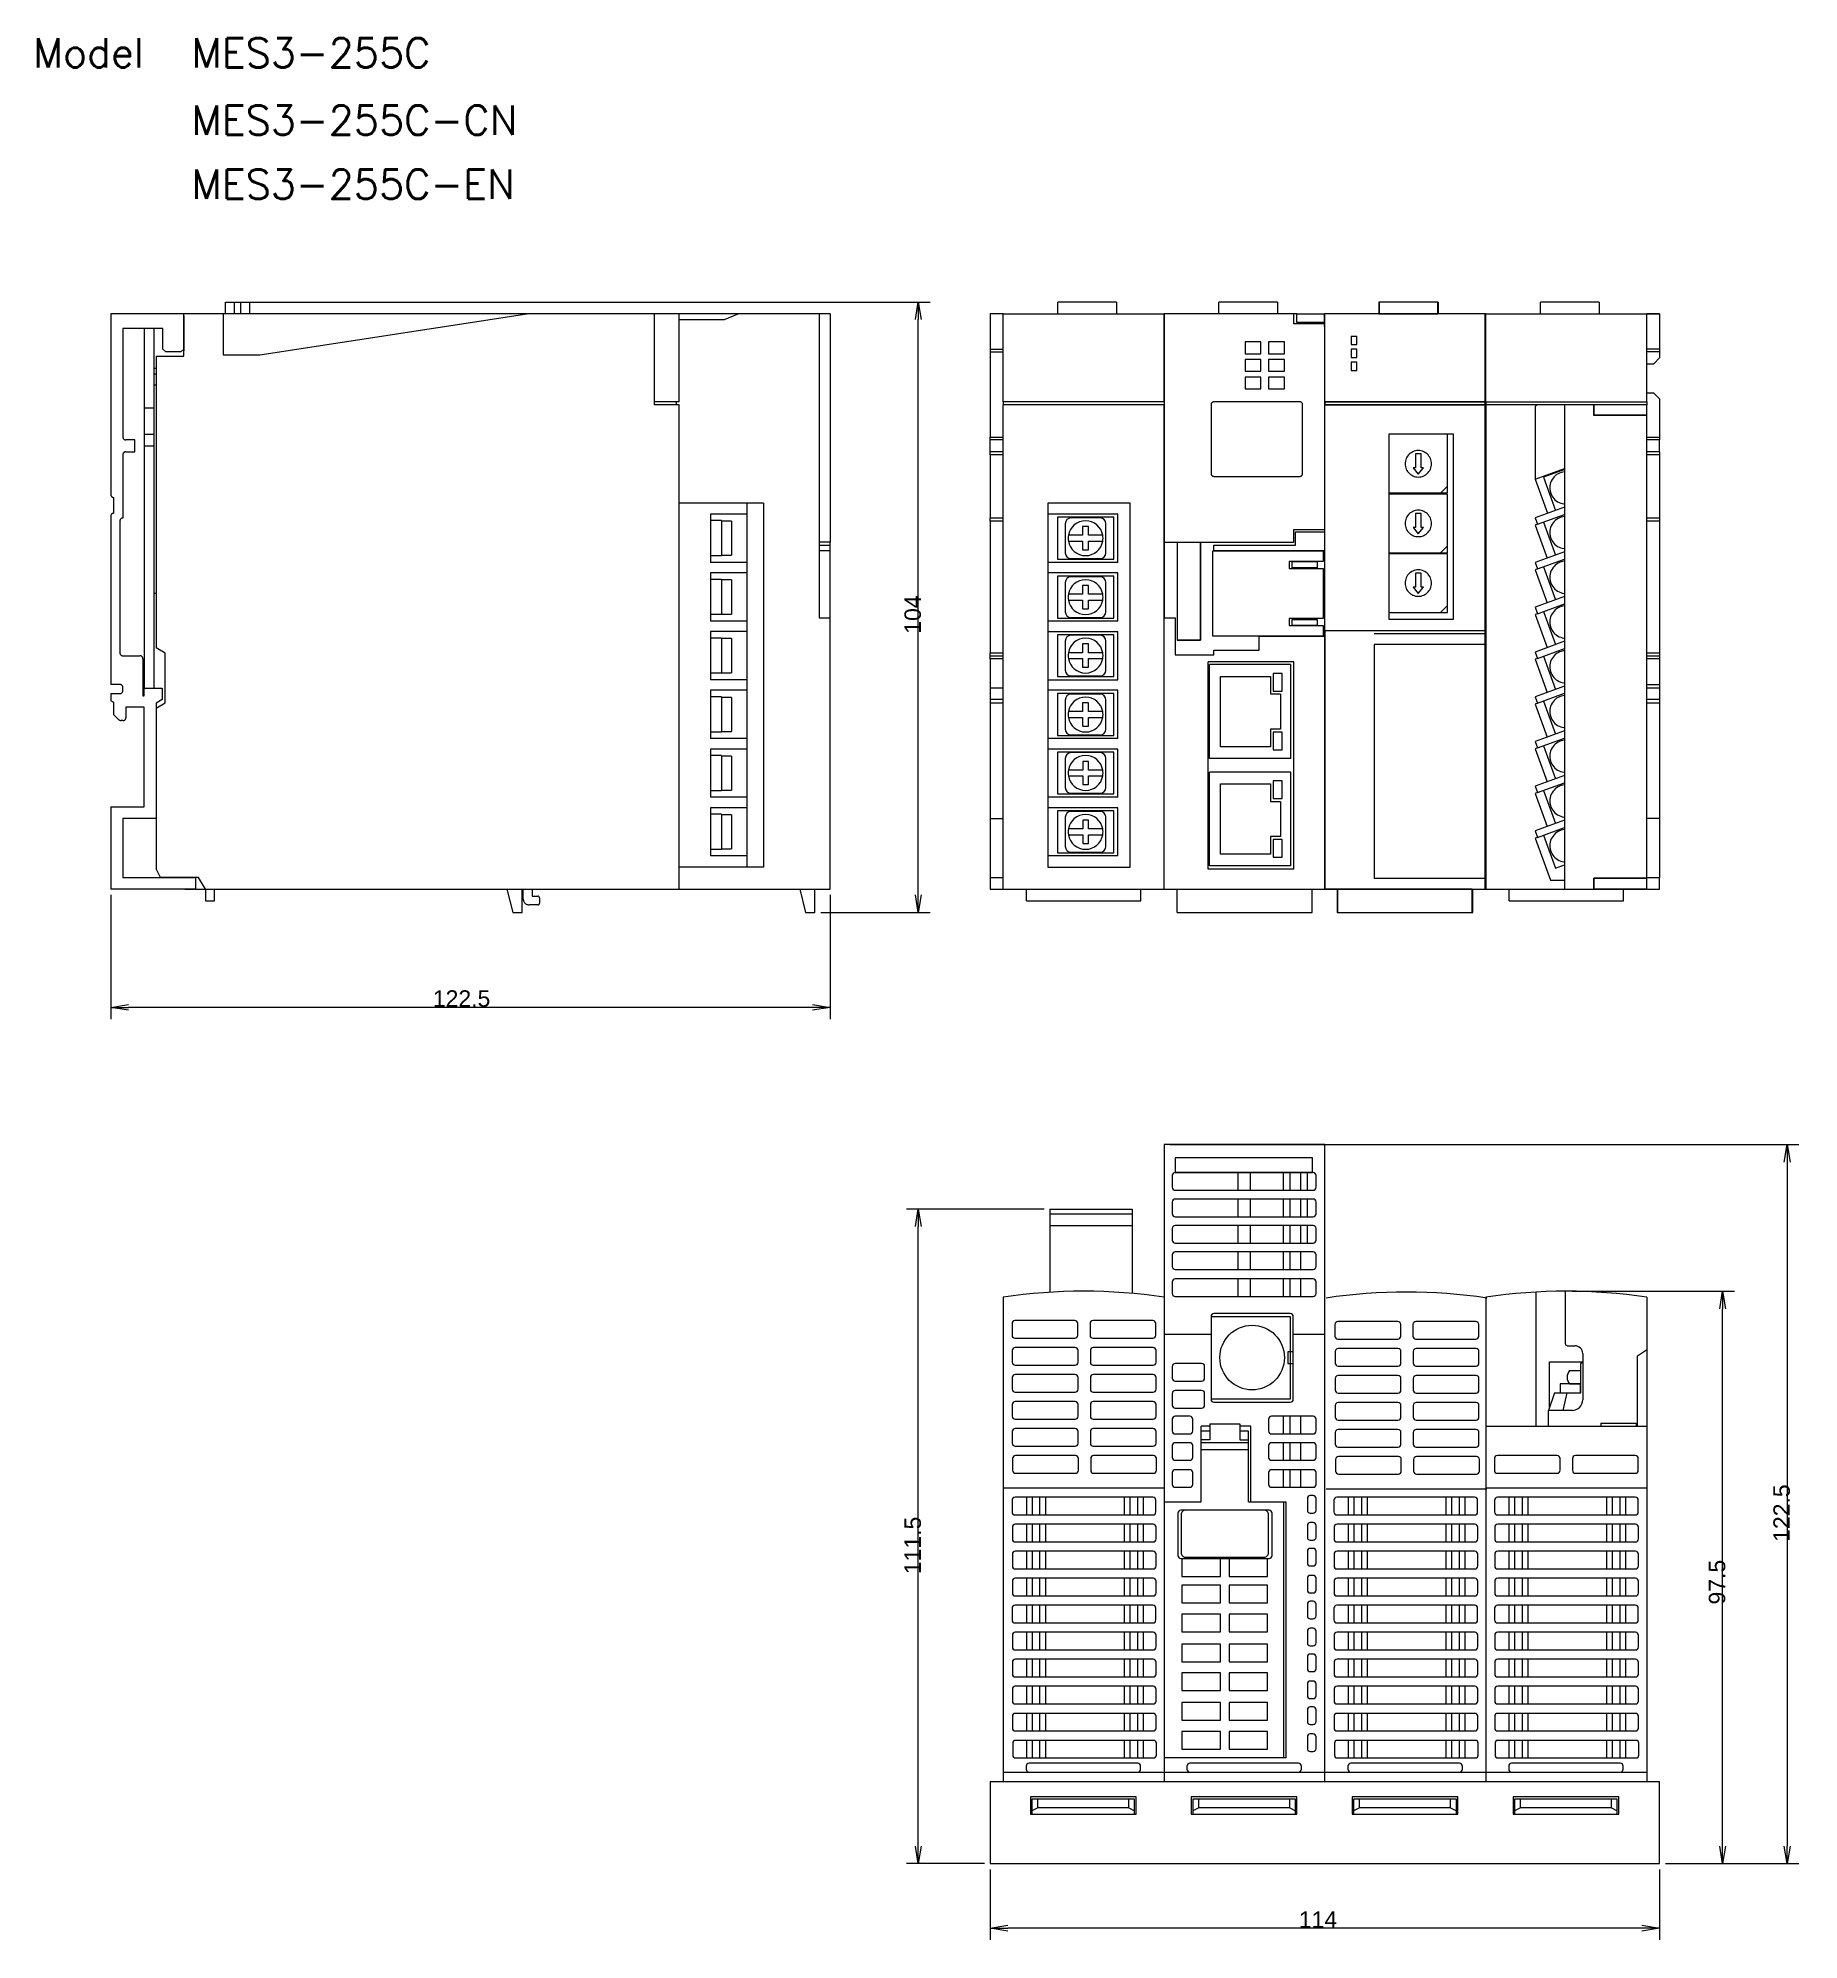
# Model space of a CAD drawing. Header units: millimetres. Extents: x 103 to 403, y 125 to 449.
import ezdxf

# ---------------------------------------------------------------- set-up
doc = ezdxf.new("R2010")
doc.units = ezdxf.units.MM
doc.layers.add('Top$1', color=7, linetype='Continuous', true_color=0xffffff)
doc.styles.add('Arial Unicode MS', font='Arial Unicode MS')

msp = doc.modelspace()

# ---------------------------------------------------------------- texts
at = {"layer": 'Top$1', "color": 7, "linetype": 'Continuous', "lineweight": 13, "attachment_point": 7, "style": 'Arial Unicode MS'}
for s, insert, char_height in [('\\fArial Unicode MS|b0|i0;\\W1.0000;\\Fsimplex.shx;Model\\fArial Unicode MS|b0|i0;\\P ', (102.375463, 435.722791), 5), ('\\fArial Unicode MS|b0|i0;\\W1.0000;\\Fsimplex.shx;MES3-255C\\fArial Unicode MS|b0|i0;\\P ', (129.375463, 435.722791), 5), ('\\fArial Unicode MS|b0|i0;\\W1.0000;\\Fsimplex.shx;MES3-255C-CN\\fArial Unicode MS|b0|i0;\\P ', (129.375463, 424.249066), 5), ('\\fArial Unicode MS|b0|i0;\\W1.0000;\\Fsimplex.shx;MES3-255C-EN\\fArial Unicode MS|b0|i0;\\P ', (129.375463, 413.321709), 5), ('\\fArial Unicode MS|b0|i0;\\W1.0000;\\fArial Unicode MS|b0|i0;122.5', (170.482104, 284.01067), 2.8), ('\\fArial Unicode MS|b0|i0;\\W1.0000;\\fArial Unicode MS|b0|i0;114', (317.974858, 127.151795), 2.8)]:
    msp.add_mtext(s, dxfattribs=dict(at, insert=insert, char_height=char_height))
at = {"layer": 'Top$1', "color": 7, "linetype": 'Continuous', "lineweight": 13, "char_height": 2.8, "attachment_point": 7, "rotation": 90, "style": 'Arial Unicode MS'}
for s, insert in [('\\fArial Unicode MS|b0|i0;\\W1.0000;\\fArial Unicode MS|b0|i0;104', (253.648038, 347.589181)), ('\\fArial Unicode MS|b0|i0;\\W1.0000;\\fArial Unicode MS|b0|i0;122.5', (401.648038, 192.896467)), ('\\fArial Unicode MS|b0|i0;\\W1.0000;\\fArial Unicode MS|b0|i0;111.5', (253.648038, 187.396467)), ('\\fArial Unicode MS|b0|i0;\\W1.0000;\\fArial Unicode MS|b0|i0;97.5', (390.648038, 182.227576))]:
    msp.add_mtext(s, dxfattribs=dict(at, insert=insert))

# ---------------------------------------------------------------- linework, layer by layer
at = {"layer": 'Top$1', "color": 7, "linetype": 'Continuous', "lineweight": 18}
for p, q in [((115.629376, 402.088541), (115.629376, 371.288561)), ((128.075176, 402.088541), (115.629376, 402.088541)), ((134.760728, 402.088541), (128.075054, 402.088541)), ((128.075176, 394.888521), (128.075176, 402.088541)), ((128.075176, 401.750521), (128.075176, 395.750521)), ((134.760728, 402.088541), (134.760728, 395.088541)), ((186.494118, 402.088541), (134.760848, 402.088541)), ((135.172218, 404.088541), (136.715068, 404.088541)), ((135.172218, 402.088541), (135.172218, 404.088541)), ((136.715068, 402.088541), (136.715068, 404.088541)), ((136.786478, 404.088541), (255.165618, 404.088541)), ((137.743638, 404.088541), (139.286478, 404.088541)), ((137.743638, 404.088541), (137.743638, 402.088541)), ((139.286598, 402.088541), (139.286598, 404.088541)), ((141.035138, 395.088541), (186.494118, 402.088541)), ((208.095078, 402.088541), (182.994118, 402.088541)), ((208.197858, 402.088541), (208.197858, 386.588541)), ((212.415018, 402.088541), (208.197978, 402.088541)), ((212.415018, 387.088541), (212.415018, 402.088541)), ((222.481178, 402.088541), (212.415138, 402.088541)), ((220.170878, 401.088541), (222.481178, 402.088541)), ((236.277938, 402.088541), (222.481178, 402.088541)), ((238.129378, 402.088541), (236.277938, 402.088541)), ((236.277938, 402.088541), (236.277938, 363.188581)), ((236.277938, 402.088541), (236.277938, 350.288561)), ((238.129378, 402.088541), (238.129378, 363.188581)), ((252.665617, 401.088541), (253.165618, 404.088541)), ((253.165618, 404.088541), (253.165618, 401.088541)), ((253.165618, 404.088541), (253.665619, 401.088541)), ((265.429418, 402.088541), (265.429418, 396.088481)), ((267.629368, 402.088541), (265.429418, 402.088541)), ((267.629368, 402.088541), (295.029398, 402.088541)), ((267.629368, 387.088541), (267.629368, 402.088541)), ((267.629368, 402.088541), (295.029398, 402.088541)), ((276.929418, 402.088541), (276.929418, 404.088481)), ((286.929418, 404.088481), (276.929418, 404.088481)), ((286.929418, 404.088481), (286.929418, 402.088541)), ((295.029398, 387.088541), (295.029398, 402.088541)), ((295.029398, 402.088481), (295.029398, 363.188521)), ((317.129378, 402.088481), (295.029398, 402.088481)), ((314.329318, 404.088481), (304.329318, 404.088481)), ((304.329438, 402.088481), (304.329438, 404.088481)), ((314.329318, 404.088481), (314.329318, 402.088481)), ((317.629378, 402.088481), (317.129378, 402.088481)), ((317.129378, 400.348481), (317.129378, 402.088481)), ((317.629378, 400.588481), (317.629378, 402.088481)), ((317.629378, 402.088481), (322.429298, 402.088481)), ((322.329318, 400.588481), (322.329318, 402.088541)), ((349.729338, 402.088541), (322.329318, 402.088541)), ((322.329318, 402.088541), (322.329318, 387.088541)), ((322.429418, 400.588481), (322.429418, 402.088481)), ((322.429418, 387.088541), (322.429418, 402.088481)), ((349.829318, 402.088481), (322.429418, 402.088481)), ((331.629378, 404.088541), (331.629378, 402.088541)), ((341.629378, 404.088541), (331.629378, 404.088541)), ((331.629378, 402.088541), (341.629378, 402.088541)), ((331.729338, 402.088481), (331.729338, 404.088481)), ((341.729338, 404.088481), (331.729338, 404.088481)), ((341.629378, 402.088541), (341.629378, 404.088541)), ((341.729338, 404.088481), (341.729338, 402.088481)), ((349.729338, 387.088541), (349.729338, 402.088541)), ((349.729338, 387.088541), (349.729338, 402.088541)), ((349.729338, 402.088541), (379.429418, 402.088541)), ((349.829318, 387.088541), (349.829318, 402.088541)), ((349.829318, 387.088541), (349.829318, 402.088481)), ((359.129378, 402.088541), (359.129378, 404.088541)), ((369.129378, 404.088541), (359.129378, 404.088541)), ((369.129378, 404.088541), (369.129378, 402.088541)), ((379.429418, 402.088541), (377.229338, 402.088541)), ((377.229338, 387.088541), (377.229338, 402.088541)), ((379.429418, 402.088541), (379.429418, 396.088481)), ((124.47508, 399.588541), (117.686504, 399.588541)), ((117.686504, 399.588541), (117.686504, 381.088541)), ((121.28648, 399.588541), (121.28648, 386.088541)), ((123.035138, 386.088541), (123.035138, 399.588541)), ((124.47508, 396.088541), (124.47508, 399.588541)), ((208.197858, 401.088541), (208.095078, 401.088541)), ((212.415018, 401.088541), (220.170878, 401.088541)), ((253.165618, 303.088541), (253.165618, 401.088541)), ((322.429418, 400.348481), (317.129378, 400.348481)), ((322.429418, 400.588481), (317.629378, 400.588481)), ((322.329318, 399.948521), (322.329318, 400.188521)), ((322.429418, 400.348481), (322.429418, 400.588481)), ((322.429418, 365.338541), (322.429418, 400.348481)), ((124.989362, 395.588541), (124.47508, 396.088541)), ((127.560894, 395.588541), (124.989484, 395.588541)), ((128.075176, 396.088541), (127.560772, 395.588541)), ((265.429418, 396.088481), (267.629368, 396.088481)), ((265.429418, 396.088481), (265.429418, 395.588481)), ((265.429418, 395.588481), (267.629368, 395.588481)), ((265.429418, 395.588481), (265.429418, 381.088481)), ((308.829318, 397.288501), (308.829318, 395.288501)), ((308.829318, 395.288501), (311.529398, 395.288501)), ((311.529398, 397.288501), (308.829438, 397.288501)), ((311.529398, 395.288501), (311.529398, 397.288501)), ((315.529278, 397.288501), (312.829318, 397.288501)), ((312.829318, 397.288501), (312.829318, 395.288501)), ((312.829318, 395.288501), (315.529398, 395.288501)), ((315.529278, 395.288501), (315.529278, 397.288501)), ((326.879378, 398.238501), (326.879378, 396.838481)), ((327.879378, 398.238501), (326.879378, 398.238501)), ((326.879378, 398.238501), (326.879378, 396.838481)), ((327.879378, 398.238501), (326.879378, 398.238501)), ((326.879378, 396.838481), (327.879378, 396.838481)), ((326.879378, 396.838481), (327.879378, 396.838481)), ((326.879378, 396.038501), (326.879378, 394.638461)), ((327.879378, 396.038501), (326.879378, 396.038501)), ((326.879378, 396.038501), (326.879378, 394.638461)), ((327.879378, 396.038501), (326.879378, 396.038501)), ((327.879378, 396.838481), (327.879378, 398.238501)), ((327.879378, 396.838481), (327.879378, 398.238501)), ((327.879378, 394.638461), (327.879378, 396.038501)), ((327.879378, 394.638461), (327.879378, 396.038501)), ((379.429418, 396.088481), (377.229338, 396.088481)), ((379.429418, 395.588481), (377.229338, 395.588481)), ((379.429418, 396.088481), (379.429418, 395.588481)), ((379.429418, 395.588481), (379.429418, 394.588481)), ((123.343732, 392.788561), (123.035138, 392.788561)), ((123.343732, 394.888521), (128.075054, 394.888521)), ((123.343732, 394.888521), (123.343732, 345.168621)), ((134.760728, 395.088541), (141.035018, 395.088541)), ((308.829318, 394.288501), (308.829318, 392.288501)), ((308.829318, 392.288501), (311.529398, 392.288501)), ((311.529398, 394.288501), (308.829438, 394.288501)), ((311.529398, 392.288501), (311.529398, 394.288501)), ((312.829318, 394.288501), (312.829318, 392.288501)), ((315.529278, 394.288501), (312.829318, 394.288501)), ((312.829318, 392.288501), (315.529398, 392.288501)), ((315.529278, 392.288501), (315.529278, 394.288501)), ((326.879378, 394.638461), (327.879378, 394.638461)), ((326.879378, 394.638461), (327.879378, 394.638461)), ((326.879378, 393.838481), (326.879378, 392.438521)), ((327.879378, 393.838481), (326.879378, 393.838481)), ((326.879378, 393.838481), (326.879378, 392.438521)), ((327.879378, 393.838481), (326.879378, 393.838481)), ((326.879378, 392.438521), (327.879378, 392.438521)), ((326.879378, 392.438521), (327.879378, 392.438521)), ((327.879378, 392.438521), (327.879378, 393.838481)), ((327.879378, 392.438521), (327.879378, 393.838481)), ((377.229338, 393.588481), (378.429418, 393.588481)), ((378.429418, 393.588481), (379.429298, 394.588481)), ((123.343732, 391.788561), (123.035138, 391.788561)), ((123.343732, 389.926561), (123.035138, 389.913561)), ((308.829318, 391.288501), (308.829318, 389.288501)), ((308.829318, 389.288501), (311.529398, 389.288501)), ((311.529398, 391.288501), (308.829438, 391.288501)), ((311.529398, 389.288501), (311.529398, 391.288501)), ((312.829318, 391.288501), (312.829318, 389.288501)), ((315.529278, 391.288501), (312.829318, 391.288501)), ((312.829318, 389.288501), (315.529398, 389.288501)), ((315.529278, 389.288501), (315.529278, 391.288501)), ((121.28648, 386.088541), (123.035138, 386.088541)), ((121.28648, 386.088541), (121.28648, 381.588541)), ((123.035138, 381.588541), (123.035138, 386.088541)), ((212.415018, 387.088541), (208.197978, 387.088541)), ((212.415018, 386.588541), (208.197978, 386.588541)), ((211.900738, 387.088541), (211.900738, 386.588541)), ((212.415018, 304.088541), (212.415018, 386.588541)), ((267.629368, 387.088541), (267.629368, 386.588541)), ((295.029398, 387.088541), (267.629368, 387.088541)), ((295.029398, 386.588541), (267.629368, 386.588541)), ((267.629368, 304.088541), (267.629368, 386.588541)), ((295.029398, 387.088541), (295.029398, 386.588541)), ((295.029398, 304.088541), (295.029398, 386.588541)), ((303.032078, 386.640781), (303.029398, 386.588541)), ((303.029398, 386.588541), (303.029398, 374.888521)), ((303.040378, 386.692481), (303.032078, 386.640781)), ((303.053818, 386.743021), (303.040378, 386.692481)), ((303.072618, 386.791901), (303.053818, 386.743021)), ((303.096418, 386.838541), (303.072618, 386.791901)), ((303.124858, 386.882421), (303.096418, 386.838541)), ((303.157818, 386.923141), (303.124858, 386.882421)), ((303.194798, 386.960121), (303.157818, 386.923141)), ((303.235458, 386.993021), (303.194798, 386.960121)), ((303.279398, 387.021521), (303.235458, 386.993021)), ((303.326018, 387.045321), (303.279398, 387.021521)), ((303.374858, 387.064061), (303.326018, 387.045321)), ((303.425398, 387.077621), (303.374858, 387.064061)), ((303.477158, 387.085801), (303.425398, 387.077621)), ((303.529398, 387.088541), (303.477158, 387.085801)), ((318.129378, 387.088541), (303.529398, 387.088541)), ((318.181618, 387.085801), (318.129378, 387.088541)), ((318.233378, 387.077621), (318.181618, 387.085801)), ((318.283918, 387.064061), (318.233378, 387.077621)), ((318.332738, 387.045321), (318.283918, 387.064061)), ((318.379378, 387.021521), (318.332738, 387.045321)), ((318.423318, 386.993021), (318.379378, 387.021521)), ((318.463958, 386.960121), (318.423318, 386.993021)), ((318.500958, 386.923141), (318.463958, 386.960121)), ((318.533918, 386.882421), (318.500958, 386.923141)), ((318.562358, 386.838541), (318.533918, 386.882421)), ((318.586158, 386.791901), (318.562358, 386.838541)), ((318.604958, 386.743021), (318.586158, 386.791901)), ((318.618378, 386.692481), (318.604958, 386.743021)), ((318.626678, 386.640781), (318.618378, 386.692481)), ((318.629378, 386.588541), (318.626678, 386.640781)), ((318.629378, 374.888521), (318.629378, 386.588541)), ((322.329318, 387.088541), (322.329318, 386.588541)), ((349.729338, 387.088541), (322.329318, 387.088541)), ((322.329318, 387.088541), (349.729338, 387.088541)), ((322.329318, 386.588541), (349.729338, 386.588541)), ((322.329318, 386.588541), (322.329318, 348.088541)), ((349.729338, 386.588541), (322.329318, 386.588541)), ((322.429418, 387.088541), (322.429418, 386.588541)), ((349.829318, 387.088541), (322.429418, 387.088541)), ((322.429418, 386.588541), (349.829318, 386.588541)), ((322.429418, 348.088541), (322.429418, 386.588541)), ((349.729338, 386.588541), (349.729338, 387.088541)), ((349.729338, 304.088541), (349.729338, 386.588541)), ((349.829318, 386.588541), (349.829318, 387.088541)), ((349.829318, 387.088541), (349.829318, 386.588541)), ((349.829318, 387.088541), (377.229338, 387.088541)), ((349.829318, 348.088541), (349.829318, 386.588541)), ((368.219338, 386.588541), (349.829318, 386.588541)), ((349.829318, 386.588541), (349.829318, 304.088541)), ((358.222018, 386.130781), (358.219338, 386.078541)), ((358.219338, 386.078541), (358.219338, 373.923021)), ((358.230318, 386.182481), (358.222018, 386.130781)), ((358.243758, 386.233021), (358.230318, 386.182481)), ((358.262558, 386.281901), (358.243758, 386.233021)), ((358.286358, 386.328541), (358.262558, 386.281901)), ((358.314798, 386.372421), (358.286358, 386.328541)), ((358.347758, 386.413121), (358.314798, 386.372421)), ((358.384738, 386.450121), (358.347758, 386.413121)), ((358.425398, 386.483021), (358.384738, 386.450121)), ((358.469338, 386.511521), (358.425398, 386.483021)), ((358.515958, 386.535321), (358.469338, 386.511521)), ((358.564798, 386.554061), (358.515958, 386.535321)), ((358.615338, 386.567601), (358.564798, 386.554061)), ((358.667098, 386.575781), (358.615338, 386.567601)), ((358.719338, 386.578541), (358.667098, 386.575781)), ((363.229338, 386.578541), (358.719338, 386.578541)), ((368.219338, 386.578541), (363.229338, 386.578541)), ((363.229338, 386.578541), (363.229338, 304.088541)), ((368.219338, 386.588541), (368.219338, 384.807361)), ((377.229338, 386.588541), (368.219338, 386.588541)), ((368.219338, 384.738501), (368.219338, 386.578541)), ((378.429418, 388.588541), (377.229338, 388.588541)), ((377.229338, 387.088541), (377.229338, 386.588541)), ((377.229338, 384.807361), (377.229338, 386.588541)), ((379.429418, 387.588541), (378.429418, 388.588541)), ((379.429418, 387.588541), (379.429418, 381.088481)), ((377.229338, 384.807361), (368.219338, 384.807361)), ((377.229338, 384.738501), (368.219338, 384.738501)), ((377.229338, 384.738501), (377.229338, 384.807361)), ((377.229338, 305.938521), (377.229338, 384.738501)), ((117.686504, 381.088541), (117.689312, 381.036301)), ((117.689312, 381.036301), (117.697736, 380.984601)), ((117.697736, 380.984601), (117.711652, 380.934061)), ((117.711652, 380.934061), (117.730938, 380.885181)), ((117.730938, 380.885181), (117.755352, 380.838541)), ((117.755352, 380.838541), (117.784772, 380.794661)), ((117.784772, 380.794661), (117.818584, 380.753941)), ((117.818584, 380.753941), (117.85667, 380.716961)), ((117.85667, 380.716961), (117.898542, 380.684061)), ((117.898542, 380.684061), (117.943584, 380.655561)), ((117.943584, 380.655561), (117.991558, 380.631761)), ((117.991558, 380.631761), (118.041852, 380.613021)), ((118.041852, 380.613021), (118.093854, 380.599461)), ((118.093854, 380.599461), (118.147076, 380.591281)), ((118.147076, 380.591281), (118.200788, 380.588541)), ((119.743756, 380.588541), (118.20091, 380.588541)), ((119.743756, 378.588541), (119.743756, 380.588541)), ((121.28648, 381.588541), (121.28648, 379.588541)), ((121.28648, 381.588541), (123.035138, 381.588541)), ((121.28648, 379.588541), (123.035138, 379.588541)), ((121.28648, 379.588541), (121.28648, 338.288561)), ((123.035138, 379.588541), (123.035138, 381.588541)), ((123.035138, 338.288561), (123.035138, 379.588541)), ((265.429418, 380.588541), (265.429418, 381.088481)), ((265.429418, 381.088481), (267.629368, 381.088481)), ((265.429418, 378.588541), (265.429418, 380.588541)), ((267.629368, 380.588541), (265.429418, 380.588541)), ((344.329318, 381.588481), (333.329318, 381.588481)), ((333.329318, 381.588481), (333.329318, 350.088541)), ((343.329318, 372.733501), (343.329318, 381.588481)), ((344.329318, 350.088541), (344.329318, 381.588481)), ((377.229338, 381.088481), (379.429298, 381.088481)), ((379.429418, 380.588541), (377.229338, 380.588541)), ((379.429418, 381.088481), (379.429418, 380.588541)), ((379.429418, 378.588541), (379.429418, 380.588541)), ((117.689312, 378.140781), (117.686504, 378.088541)), ((117.686504, 378.088541), (117.686504, 367.288561)), ((117.697736, 378.192481), (117.689312, 378.140781)), ((117.711652, 378.243021), (117.697736, 378.192481)), ((117.730938, 378.291901), (117.711652, 378.243021)), ((117.755352, 378.338541), (117.730938, 378.291901)), ((117.784772, 378.382421), (117.755352, 378.338541)), ((117.818584, 378.423141), (117.784772, 378.382421)), ((117.85667, 378.460121), (117.818584, 378.423141)), ((117.898542, 378.493021), (117.85667, 378.460121)), ((117.943584, 378.521521), (117.898542, 378.493021)), ((117.991558, 378.545321), (117.943584, 378.521521)), ((118.041852, 378.564061), (117.991558, 378.545321)), ((118.093854, 378.577621), (118.041852, 378.564061)), ((118.147076, 378.585801), (118.093854, 378.577621)), ((118.200788, 378.588541), (118.147076, 378.585801)), ((118.200788, 378.588541), (119.743634, 378.588541)), ((265.429418, 378.088481), (265.429418, 378.588541)), ((267.629368, 378.588541), (265.429418, 378.588541)), ((265.429418, 378.088481), (265.429418, 367.288501)), ((267.629368, 378.088481), (265.429418, 378.088481)), ((336.091638, 376.768661), (336.079318, 376.533501)), ((336.079318, 376.533501), (336.091638, 376.298321)), ((336.128498, 377.001321), (336.091638, 376.768661)), ((336.091638, 376.298321), (336.128498, 376.065661)), ((336.189418, 377.228801), (336.128498, 377.001321)), ((336.128498, 376.065661), (336.189418, 375.838181)), ((336.273778, 377.448661), (336.189418, 377.228801)), ((336.189418, 375.838181), (336.273778, 375.618341)), ((336.380698, 377.658501), (336.273778, 377.448661)), ((336.508998, 377.856001), (336.380698, 377.658501)), ((336.657198, 378.039041), (336.508998, 377.856001)), ((336.823698, 378.205621), (336.657198, 378.039041)), ((337.006798, 378.353801), (336.823698, 378.205621)), ((337.204318, 378.482041), (337.006798, 378.353801)), ((337.414158, 378.588981), (337.204318, 378.482041)), ((337.633998, 378.673381), (337.414158, 378.588981)), ((337.829318, 375.833541), (337.429278, 375.833541)), ((337.429278, 375.833541), (338.329318, 374.760921)), ((337.861538, 378.734361), (337.633998, 378.673381)), ((337.829318, 378.233501), (337.829318, 375.833541)), ((338.829318, 378.233501), (337.829318, 378.233501)), ((338.094078, 378.771161), (337.861538, 378.734361)), ((338.329318, 378.783501), (338.094078, 378.771161)), ((338.564538, 378.771161), (338.329318, 378.783501)), ((338.329318, 374.760921), (339.229338, 375.833541)), ((338.797078, 378.734361), (338.564538, 378.771161)), ((339.024618, 378.673381), (338.797078, 378.734361)), ((338.829318, 375.833541), (338.829318, 378.233501)), ((339.229338, 375.833541), (338.829318, 375.833541)), ((339.244478, 378.588981), (339.024618, 378.673381)), ((339.454318, 378.482041), (339.244478, 378.588981)), ((339.651818, 378.353801), (339.454318, 378.482041)), ((339.834918, 378.205621), (339.651818, 378.353801)), ((340.001438, 378.039041), (339.834918, 378.205621)), ((340.149618, 377.856001), (340.001438, 378.039041)), ((340.277918, 377.658501), (340.149618, 377.856001)), ((340.384858, 377.448661), (340.277918, 377.658501)), ((340.469198, 377.228801), (340.384858, 377.448661)), ((340.384858, 375.618341), (340.469198, 375.838181)), ((340.530118, 377.001321), (340.469198, 377.228801)), ((340.469198, 375.838181), (340.530118, 376.065661)), ((340.566978, 376.768661), (340.530118, 377.001321)), ((340.530118, 376.065661), (340.566978, 376.298321)), ((340.579318, 376.533501), (340.566978, 376.768661)), ((340.566978, 376.298321), (340.579318, 376.533501)), ((379.429418, 378.588541), (377.229338, 378.588541)), ((379.429418, 378.088481), (377.229338, 378.088481)), ((379.429418, 378.588541), (379.429418, 378.088481)), ((379.429418, 378.088481), (379.429418, 367.288501)), ((303.029398, 374.888521), (303.032078, 374.836281)), ((303.032078, 374.836281), (303.040378, 374.784581)), ((303.040378, 374.784581), (303.053818, 374.734041)), ((303.053818, 374.734041), (303.072618, 374.685161)), ((303.072618, 374.685161), (303.096418, 374.638521)), ((303.096418, 374.638521), (303.124858, 374.594641)), ((303.124858, 374.594641), (303.157818, 374.553941)), ((303.157818, 374.553941), (303.194798, 374.516941)), ((303.194798, 374.516941), (303.235458, 374.484041)), ((303.235458, 374.484041), (303.279398, 374.455541)), ((303.279398, 374.455541), (303.326018, 374.431741)), ((303.326018, 374.431741), (303.374858, 374.413001)), ((303.374858, 374.413001), (303.425398, 374.399461)), ((303.425398, 374.399461), (303.477158, 374.391281)), ((303.477158, 374.391281), (303.529398, 374.388521)), ((303.529398, 374.388521), (318.129378, 374.388521)), ((318.129378, 374.388521), (318.181618, 374.391281)), ((318.181618, 374.391281), (318.233378, 374.399461)), ((318.233378, 374.399461), (318.283918, 374.413001)), ((318.283918, 374.413001), (318.332738, 374.431741)), ((318.332738, 374.431741), (318.379378, 374.455541)), ((318.379378, 374.455541), (318.423318, 374.484041)), ((318.423318, 374.484041), (318.463958, 374.516941)), ((318.463958, 374.516941), (318.500958, 374.553941)), ((318.500958, 374.553941), (318.533918, 374.594641)), ((318.533918, 374.594641), (318.562358, 374.638521)), ((318.562358, 374.638521), (318.586158, 374.685161)), ((318.586158, 374.685161), (318.604958, 374.734041)), ((318.604958, 374.734041), (318.618378, 374.784581)), ((318.618378, 374.784581), (318.626678, 374.836281)), ((318.626678, 374.836281), (318.629378, 374.888521)), ((336.273778, 375.618341), (336.380698, 375.408501)), ((336.380698, 375.408501), (336.508998, 375.210981)), ((336.508998, 375.210981), (336.657198, 375.027941)), ((336.657198, 375.027941), (336.823698, 374.861381)), ((336.823698, 374.861381), (337.006798, 374.713181)), ((337.006798, 374.713181), (337.204318, 374.584941)), ((337.204318, 374.584941), (337.414158, 374.478021)), ((337.414158, 374.478021), (337.633998, 374.393601)), ((337.633998, 374.393601), (337.861538, 374.332621)), ((337.861538, 374.332621), (338.094078, 374.295821)), ((338.094078, 374.295821), (338.329318, 374.283501)), ((338.329318, 374.283501), (338.564538, 374.295821)), ((338.564538, 374.295821), (338.797078, 374.332621)), ((338.797078, 374.332621), (339.024618, 374.393601)), ((339.024618, 374.393601), (339.244478, 374.478021)), ((339.244478, 374.478021), (339.454318, 374.584941)), ((339.454318, 374.584941), (339.651818, 374.713181)), ((339.651818, 374.713181), (339.834918, 374.861381)), ((339.834918, 374.861381), (340.001438, 375.027941)), ((340.001438, 375.027941), (340.149618, 375.210981)), ((340.149618, 375.210981), (340.277918, 375.408501)), ((340.277918, 375.408501), (340.384858, 375.618341)), ((343.329318, 372.733501), (342.184298, 371.588541)), ((343.329318, 371.588541), (343.329318, 372.733501)), ((358.219338, 373.923021), (363.229338, 375.746501)), ((358.219338, 373.923021), (360.337858, 368.102401)), ((363.229338, 375.539841), (359.628638, 374.229281)), ((359.628638, 374.229281), (361.680758, 368.591161)), ((360.743758, 372.766701), (360.724218, 372.479541)), ((360.793318, 373.050281), (360.743758, 372.766701)), ((360.872178, 373.327121), (360.793318, 373.050281)), ((360.979478, 373.594161), (360.872178, 373.327121)), ((361.114238, 373.848541), (360.979478, 373.594161)), ((361.274758, 374.087501), (361.114238, 373.848541)), ((361.459318, 374.308321), (361.274758, 374.087501)), ((361.666118, 374.508641), (361.459318, 374.308321)), ((361.892558, 374.686261), (361.666118, 374.508641)), ((362.136458, 374.839221), (361.892558, 374.686261)), ((362.394998, 374.965861), (362.136458, 374.839221)), ((362.665258, 375.064741), (362.394998, 374.965861)), ((362.944438, 375.134861), (362.665258, 375.064741)), ((363.229338, 375.175461), (362.944438, 375.134861)), ((115.629376, 371.288561), (115.632184, 371.236301)), ((115.632184, 371.236301), (115.640606, 371.184601)), ((115.640606, 371.184601), (115.654522, 371.134081)), ((115.654522, 371.134081), (115.67381, 371.085181)), ((115.67381, 371.085181), (115.698224, 371.038561)), ((115.698224, 371.038561), (115.727642, 370.994661)), ((115.727642, 370.994661), (115.761456, 370.953961)), ((115.761456, 370.953961), (115.799542, 370.916981)), ((115.799542, 370.916981), (115.841412, 370.884081)), ((115.841412, 370.884081), (115.886456, 370.855561)), ((115.886456, 370.855561), (115.93443, 370.831761)), ((115.93443, 370.831761), (115.984722, 370.813021)), ((115.984722, 370.813021), (116.036724, 370.799481)), ((116.036724, 370.799481), (116.089948, 370.791301)), ((116.089948, 370.791301), (116.143658, 370.788561)), ((116.143658, 368.111421), (116.143658, 370.788561)), ((223.935038, 369.848541), (212.415018, 369.848541)), ((223.935038, 369.848541), (223.935038, 367.948521)), ((226.815048, 369.848541), (223.935038, 369.848541)), ((223.935038, 369.848541), (223.935038, 307.848551)), ((226.815048, 369.848541), (226.815048, 307.848551)), ((289.229348, 369.848481), (275.229348, 369.848481)), ((275.229468, 369.848481), (275.229468, 307.848551)), ((289.229348, 307.848551), (289.229348, 369.848481)), ((333.329318, 371.588541), (342.184418, 371.588541)), ((343.329318, 371.373521), (333.329318, 371.373521)), ((342.184418, 371.588541), (343.329318, 371.588541)), ((343.329318, 362.573541), (343.329318, 371.373521)), ((360.724218, 372.479541), (360.734718, 372.191881)), ((360.734718, 372.191881), (360.775238, 371.906901)), ((360.775238, 371.906901), (360.845438, 371.627721)), ((360.845438, 371.627721), (360.944318, 371.357401)), ((360.944318, 371.357401), (361.071018, 371.098921)), ((361.071018, 371.098921), (361.223978, 370.855081)), ((361.223978, 370.855081), (361.401578, 370.628521)), ((361.401578, 370.628521), (361.601898, 370.421861)), ((361.601898, 370.421861), (361.822738, 370.237221)), ((361.822738, 370.237221), (362.061618, 370.076641)), ((362.061618, 370.076641), (362.316018, 369.941941)), ((362.316018, 369.941941), (362.583098, 369.834581)), ((362.583098, 369.834581), (362.859958, 369.755721)), ((362.859958, 369.755721), (363.143418, 369.706221)), ((363.143418, 369.706221), (363.229338, 369.697181)), ((115.632184, 367.663681), (115.629376, 367.611421)), ((115.629376, 367.611421), (115.629376, 338.938581)), ((115.640606, 367.715381), (115.632184, 367.663681)), ((115.654522, 367.765901), (115.640606, 367.715381)), ((115.67381, 367.814801), (115.654522, 367.765901)), ((115.698224, 367.861421), (115.67381, 367.814801)), ((115.727642, 367.905321), (115.698224, 367.861421)), ((115.761456, 367.946021), (115.727642, 367.905321)), ((115.799542, 367.983021), (115.761456, 367.946021)), ((115.841412, 368.015901), (115.799542, 367.983021)), ((115.886456, 368.044421), (115.841412, 368.015901)), ((115.93443, 368.068221), (115.886456, 368.044421)), ((115.984722, 368.086961), (115.93443, 368.068221)), ((116.036724, 368.100501), (115.984722, 368.086961)), ((116.089948, 368.108681), (116.036724, 368.100501)), ((116.143658, 368.111421), (116.089948, 368.108681)), ((117.17503, 366.840801), (117.172222, 366.788561)), ((117.172222, 366.788561), (117.172222, 344.338541)), ((117.183454, 366.892501), (117.17503, 366.840801)), ((117.19737, 366.943041), (117.183454, 366.892501)), ((117.216656, 366.991921), (117.19737, 366.943041)), ((117.24107, 367.038561), (117.216656, 366.991921)), ((117.27049, 367.082441), (117.24107, 367.038561)), ((117.304302, 367.123141), (117.27049, 367.082441)), ((117.342388, 367.160141), (117.304302, 367.123141)), ((117.384258, 367.193041), (117.342388, 367.160141)), ((117.429302, 367.221541), (117.384258, 367.193041)), ((117.477276, 367.245341), (117.429302, 367.221541)), ((117.52757, 367.264081), (117.477276, 367.245341)), ((117.579572, 367.277621), (117.52757, 367.264081)), ((117.632794, 367.285801), (117.579572, 367.277621)), ((117.686504, 367.288561), (117.632794, 367.285801)), ((223.935038, 367.948521), (217.763658, 367.948521)), ((217.763658, 367.948521), (217.763658, 359.748581)), ((219.666488, 366.848541), (217.763658, 366.848541)), ((219.666488, 366.848541), (219.666488, 360.848541)), ((221.363628, 366.748581), (219.666488, 366.748581)), ((221.363628, 366.748581), (221.363628, 360.948521)), ((265.429418, 366.788501), (265.429418, 367.288501)), ((267.629368, 367.288501), (265.429418, 367.288501)), ((267.629368, 366.788501), (265.429418, 366.788501)), ((265.429418, 366.788501), (265.429418, 344.338541)), ((287.139348, 367.948521), (275.229468, 367.948521)), ((286.456378, 367.420321), (276.854328, 367.420231)), ((276.854328, 367.420231), (276.854448, 360.292971)), ((278.190878, 366.331381), (278.190878, 361.381891)), ((284.130088, 367.321401), (279.180628, 367.321341)), ((285.120078, 361.381951), (285.120078, 366.331471)), ((286.456498, 360.293081), (286.456378, 367.420341)), ((287.139348, 359.748581), (287.139348, 367.948521)), ((336.091638, 366.608681), (336.079318, 366.373521)), ((336.079318, 366.373521), (336.091638, 366.138361)), ((336.128498, 366.841361), (336.091638, 366.608681)), ((336.091638, 366.138361), (336.128498, 365.905681)), ((336.189418, 367.068841), (336.128498, 366.841361)), ((336.273778, 367.288681), (336.189418, 367.068841)), ((336.380698, 367.498521), (336.273778, 367.288681)), ((336.508998, 367.696041), (336.380698, 367.498521)), ((336.657198, 367.879081), (336.508998, 367.696041)), ((336.823698, 368.045641), (336.657198, 367.879081)), ((337.006798, 368.193841), (336.823698, 368.045641)), ((337.204318, 368.322061), (337.006798, 368.193841)), ((337.414158, 368.429001), (337.204318, 368.322061)), ((337.633998, 368.513421), (337.414158, 368.429001)), ((337.861538, 368.574381), (337.633998, 368.513421)), ((338.829318, 368.073541), (337.829318, 368.073541)), ((337.829318, 368.073541), (337.829318, 365.673501)), ((338.094078, 368.611201), (337.861538, 368.574381)), ((338.329318, 368.623521), (338.094078, 368.611201)), ((338.564538, 368.611201), (338.329318, 368.623521)), ((338.797078, 368.574381), (338.564538, 368.611201)), ((339.024618, 368.513421), (338.797078, 368.574381)), ((338.829318, 365.673501), (338.829318, 368.073541)), ((339.244478, 368.429001), (339.024618, 368.513421)), ((339.454318, 368.322061), (339.244478, 368.429001)), ((339.651818, 368.193841), (339.454318, 368.322061)), ((339.834918, 368.045641), (339.651818, 368.193841)), ((340.001438, 367.879081), (339.834918, 368.045641)), ((340.149618, 367.696041), (340.001438, 367.879081)), ((340.277918, 367.498521), (340.149618, 367.696041)), ((340.384858, 367.288681), (340.277918, 367.498521)), ((340.469198, 367.068841), (340.384858, 367.288681)), ((340.530118, 366.841361), (340.469198, 367.068841)), ((340.566978, 366.608681), (340.530118, 366.841361)), ((340.530118, 365.905681), (340.566978, 366.138361)), ((340.579318, 366.373521), (340.566978, 366.608681)), ((340.566978, 366.138361), (340.579318, 366.373521)), ((358.626318, 366.244481), (358.224718, 366.098301)), ((358.224718, 366.098301), (360.268038, 360.456941)), ((363.229338, 369.154761), (358.229338, 367.334941)), ((358.229338, 367.334941), (358.626318, 366.244481)), ((358.626318, 366.244481), (363.229338, 367.919841)), ((359.628638, 366.609301), (361.680758, 360.971161)), ((361.114238, 366.228501), (360.979478, 365.974101)), ((361.274758, 366.467441), (361.114238, 366.228501)), ((361.459318, 366.688281), (361.274758, 366.467441)), ((361.666118, 366.888581), (361.459318, 366.688281)), ((361.892558, 367.066201), (361.666118, 366.888581)), ((362.136458, 367.219161), (361.892558, 367.066201)), ((362.394998, 367.345801), (362.136458, 367.219161)), ((362.665258, 367.444681), (362.394998, 367.345801)), ((362.944438, 367.514801), (362.665258, 367.444681)), ((363.229338, 367.555401), (362.944438, 367.514801)), ((379.429418, 367.288501), (377.229338, 367.288501)), ((379.429418, 366.788501), (377.229338, 366.788501)), ((379.429418, 367.288501), (379.429418, 366.788501)), ((379.429418, 366.788501), (379.429418, 344.338541)), ((238.129378, 363.188581), (236.277938, 363.188581)), ((238.129378, 362.688521), (238.129378, 363.188581)), ((280.798298, 364.351641), (278.727258, 364.351611)), ((278.727258, 363.361591), (280.798298, 363.361621)), ((281.160608, 364.351611), (280.798298, 364.351611)), ((280.798298, 363.361621), (281.160608, 363.361621)), ((282.150468, 365.836481), (281.160608, 365.836481)), ((281.160608, 365.836441), (281.160608, 364.713921)), ((281.160608, 364.713921), (281.160608, 364.351611)), ((281.160608, 363.361651), (281.160608, 362.999321)), ((281.160608, 362.999381), (281.160608, 361.876881)), ((282.150468, 364.713951), (282.150468, 365.836481)), ((282.150598, 364.351611), (282.150598, 364.713921)), ((282.512898, 364.351611), (282.150598, 364.351611)), ((282.150598, 363.361741), (282.512898, 363.361741)), ((282.150598, 362.999411), (282.150598, 363.361741)), ((282.150598, 361.876821), (282.150598, 362.999321)), ((284.583698, 364.351641), (282.512898, 364.351611)), ((282.512898, 363.361741), (284.583698, 363.361741)), ((295.029398, 363.188521), (295.029398, 350.288501)), ((295.029398, 363.188521), (317.129378, 363.188521)), ((297.229338, 363.188521), (297.229338, 346.473481)), ((297.229338, 363.188521), (297.229338, 346.473481)), ((301.229338, 363.188521), (301.229338, 346.473481)), ((301.229338, 346.473481), (301.229338, 363.188521)), ((317.129378, 363.188521), (317.129378, 365.338541)), ((317.129378, 365.338541), (322.429418, 365.338541)), ((317.429418, 362.688521), (317.429418, 364.938521)), ((317.429418, 364.938521), (322.429418, 364.938521)), ((322.429418, 364.938521), (322.429418, 365.338541)), ((322.429418, 361.688521), (322.429418, 364.938521)), ((336.128498, 365.905681), (336.189418, 365.678201)), ((336.189418, 365.678201), (336.273778, 365.458361)), ((336.273778, 365.458361), (336.380698, 365.248521)), ((336.380698, 365.248521), (336.508998, 365.051021)), ((336.508998, 365.051021), (336.657198, 364.867961)), ((336.657198, 364.867961), (336.823698, 364.701401)), ((336.823698, 364.701401), (337.006798, 364.553201)), ((337.006798, 364.553201), (337.204318, 364.424981)), ((337.204318, 364.424981), (337.414158, 364.318041)), ((337.414158, 364.318041), (337.633998, 364.233621)), ((337.829318, 365.673501), (337.429278, 365.673501)), ((337.429278, 365.673501), (338.329318, 364.600941)), ((337.633998, 364.233621), (337.861538, 364.172661)), ((337.861538, 364.172661), (338.094078, 364.135861)), ((338.094078, 364.135861), (338.329318, 364.123521)), ((338.329318, 364.600941), (339.229338, 365.673501)), ((338.329318, 364.123521), (338.564538, 364.135861)), ((338.564538, 364.135861), (338.797078, 364.172661)), ((338.797078, 364.172661), (339.024618, 364.233621)), ((339.229338, 365.673501), (338.829318, 365.673501)), ((339.024618, 364.233621), (339.244478, 364.318041)), ((339.244478, 364.318041), (339.454318, 364.424981)), ((339.454318, 364.424981), (339.651818, 364.553201)), ((339.651818, 364.553201), (339.834918, 364.701401)), ((339.834918, 364.701401), (340.001438, 364.867961)), ((340.001438, 364.867961), (340.149618, 365.051021)), ((340.149618, 365.051021), (340.277918, 365.248521)), ((340.277918, 365.248521), (340.384858, 365.458361)), ((340.384858, 365.458361), (340.469198, 365.678201)), ((340.469198, 365.678201), (340.530118, 365.905681)), ((360.743758, 365.146641), (360.724218, 364.859481)), ((360.724218, 364.859481), (360.734718, 364.571821)), ((360.734718, 364.571821), (360.775238, 364.286841)), ((360.793318, 365.430221), (360.743758, 365.146641)), ((360.775238, 364.286841), (360.845438, 364.007661)), ((360.872178, 365.707081), (360.793318, 365.430221)), ((360.845438, 364.007661), (360.944318, 363.737341)), ((360.979478, 365.974101), (360.872178, 365.707081)), ((360.944318, 363.737341), (361.071018, 363.478861)), ((361.071018, 363.478861), (361.223978, 363.235021)), ((361.223978, 363.235021), (361.401578, 363.008461)), ((361.401578, 363.008461), (361.601898, 362.801801)), ((219.666488, 360.848541), (217.763658, 360.848541)), ((223.935038, 359.748581), (217.763658, 359.748581)), ((219.666488, 360.948521), (221.363628, 360.948521)), ((223.935038, 359.748581), (223.935038, 357.948521)), ((236.277938, 362.688521), (238.129378, 362.688521)), ((238.129378, 361.688521), (236.277938, 361.688521)), ((238.129378, 361.688521), (238.129378, 362.688521)), ((238.129378, 350.288561), (238.129378, 361.688521)), ((287.139348, 359.748581), (275.229468, 359.748581)), ((276.854448, 360.292901), (286.456498, 360.293011)), ((279.180748, 360.391961), (284.130208, 360.392021)), ((281.160728, 361.876881), (282.150598, 361.876881)), ((303.329318, 361.688521), (322.129378, 361.688521)), ((303.329318, 347.188521), (303.329318, 361.688521)), ((303.529398, 361.688521), (303.529398, 362.688521)), ((303.529398, 362.688521), (317.429418, 362.688521)), ((322.429418, 361.688521), (303.529398, 361.688521)), ((316.329318, 359.888521), (316.329318, 358.688521)), ((322.129378, 359.888521), (316.329318, 359.888521)), ((316.829318, 358.838481), (316.829318, 359.888521)), ((316.829318, 359.888521), (321.129378, 359.888521)), ((321.129378, 359.888521), (321.129378, 358.838481)), ((322.129378, 361.688521), (322.129378, 359.888521)), ((322.429418, 347.188521), (322.429418, 361.688521)), ((333.329318, 361.373521), (342.129358, 361.373521)), ((343.329318, 361.213481), (333.329318, 361.213481)), ((343.329318, 362.573541), (342.129358, 361.373521)), ((342.129358, 361.373521), (343.329318, 361.373521)), ((343.329318, 361.373521), (343.329318, 362.573541)), ((343.329318, 352.413501), (343.329318, 361.213481)), ((363.229338, 361.534761), (358.229338, 359.714941)), ((358.229338, 359.714941), (358.626318, 358.624421)), ((358.626318, 358.624421), (363.229338, 360.299841)), ((361.601898, 362.801801), (361.822738, 362.617161)), ((361.822738, 362.617161), (362.061618, 362.456581)), ((362.061618, 362.456581), (362.316018, 362.321881)), ((362.394998, 359.725801), (362.136458, 359.599161)), ((362.316018, 362.321881), (362.583098, 362.214521)), ((362.665258, 359.824681), (362.394998, 359.725801)), ((362.583098, 362.214521), (362.859958, 362.135661)), ((362.944438, 359.894821), (362.665258, 359.824681)), ((362.859958, 362.135661), (363.143418, 362.086161)), ((363.229338, 359.935401), (362.944438, 359.894821)), ((363.143418, 362.086161), (363.229338, 362.077121)), ((223.935038, 357.948521), (217.763658, 357.948521)), ((217.763658, 357.948521), (217.763658, 349.748581)), ((219.666488, 356.848541), (217.763658, 356.848541)), ((219.666488, 356.848541), (219.666488, 350.848541)), ((221.363628, 356.748581), (219.666488, 356.748581)), ((221.363628, 356.748581), (221.363628, 350.948521)), ((287.139348, 357.948521), (275.229468, 357.948521)), ((286.456548, 357.381011), (276.854498, 357.380921)), ((276.854498, 357.380971), (276.854628, 350.253711)), ((284.130258, 357.282091), (279.180798, 357.282031)), ((286.456678, 350.253771), (286.456548, 357.381031)), ((287.139348, 349.748581), (287.139348, 357.948521)), ((316.329318, 358.688521), (322.129378, 358.688521)), ((321.129378, 358.838481), (316.829318, 358.838481)), ((322.129378, 358.688521), (322.129378, 350.188521)), ((336.091638, 356.448721), (336.079318, 356.213541)), ((336.128498, 356.681381), (336.091638, 356.448721)), ((336.189418, 356.908861), (336.128498, 356.681381)), ((336.273778, 357.128701), (336.189418, 356.908861)), ((336.380698, 357.338541), (336.273778, 357.128701)), ((336.508998, 357.536061), (336.380698, 357.338541)), ((336.657198, 357.719101), (336.508998, 357.536061)), ((336.823698, 357.885661), (336.657198, 357.719101)), ((337.006798, 358.033861), (336.823698, 357.885661)), ((337.204318, 358.162101), (337.006798, 358.033861)), ((337.414158, 358.269021), (337.204318, 358.162101)), ((337.633998, 358.353441), (337.414158, 358.269021)), ((337.861538, 358.414421), (337.633998, 358.353441)), ((338.829318, 357.913501), (337.829318, 357.913501)), ((337.829318, 357.913501), (337.829318, 355.513541)), ((338.094078, 358.451221), (337.861538, 358.414421)), ((338.329318, 358.463541), (338.094078, 358.451221)), ((338.564538, 358.451221), (338.329318, 358.463541)), ((338.797078, 358.414421), (338.564538, 358.451221)), ((339.024618, 358.353441), (338.797078, 358.414421)), ((338.829318, 355.513541), (338.829318, 357.913501)), ((339.244478, 358.269021), (339.024618, 358.353441)), ((339.454318, 358.162101), (339.244478, 358.269021)), ((339.651818, 358.033861), (339.454318, 358.162101)), ((339.834918, 357.885661), (339.651818, 358.033861)), ((340.001438, 357.719101), (339.834918, 357.885661)), ((340.149618, 357.536061), (340.001438, 357.719101)), ((340.277918, 357.338541), (340.149618, 357.536061)), ((340.384858, 357.128701), (340.277918, 357.338541)), ((340.469198, 356.908861), (340.384858, 357.128701)), ((340.530118, 356.681381), (340.469198, 356.908861)), ((340.566978, 356.448721), (340.530118, 356.681381)), ((340.579318, 356.213541), (340.566978, 356.448721)), ((358.626318, 358.624421), (358.224718, 358.478321)), ((358.224718, 358.478321), (360.268538, 352.837141)), ((359.628638, 358.989301), (361.680758, 353.351181)), ((360.743758, 357.526661), (360.724218, 357.239481)), ((360.724218, 357.239481), (360.734718, 356.951821)), ((360.734718, 356.951821), (360.775238, 356.666841)), ((360.793318, 357.810221), (360.743758, 357.526661)), ((360.775238, 356.666841), (360.845438, 356.387681)), ((360.872178, 358.087081), (360.793318, 357.810221)), ((360.845438, 356.387681), (360.944318, 356.117341)), ((360.979478, 358.354101), (360.872178, 358.087081)), ((361.114238, 358.608501), (360.979478, 358.354101)), ((361.274758, 358.847461), (361.114238, 358.608501)), ((361.459318, 359.068281), (361.274758, 358.847461)), ((361.666118, 359.268601), (361.459318, 359.068281)), ((361.892558, 359.446201), (361.666118, 359.268601)), ((362.136458, 359.599161), (361.892558, 359.446201)), ((123.343732, 354.426561), (123.035138, 354.463541)), ((278.191048, 356.292071), (278.191048, 351.342581)), ((280.798468, 354.312331), (278.727428, 354.312301)), ((278.727428, 353.322281), (280.798468, 353.322311)), ((281.160778, 354.312301), (280.798468, 354.312301)), ((280.798468, 353.322311), (281.160778, 353.322311)), ((282.150648, 355.797171), (281.160778, 355.797171)), ((281.160778, 355.797141), (281.160778, 354.674611)), ((281.160778, 354.674611), (281.160778, 354.312301)), ((281.160778, 353.322341), (281.160778, 352.960011)), ((282.150648, 354.674641), (282.150648, 355.797171)), ((282.150768, 354.312301), (282.150768, 354.674611)), ((282.513068, 354.312301), (282.150768, 354.312301)), ((282.150768, 353.322431), (282.513068, 353.322431)), ((282.150768, 352.960101), (282.150768, 353.322431)), ((284.583868, 354.312331), (282.513068, 354.312301)), ((282.513068, 353.322431), (284.583868, 353.322431)), ((285.120248, 351.342641), (285.120248, 356.292161)), ((336.079318, 356.213541), (336.091638, 355.978381)), ((336.091638, 355.978381), (336.128498, 355.745721)), ((336.128498, 355.745721), (336.189418, 355.518241)), ((336.189418, 355.518241), (336.273778, 355.298381)), ((336.273778, 355.298381), (336.380698, 355.088541)), ((336.380698, 355.088541), (336.508998, 354.891041)), ((336.508998, 354.891041), (336.657198, 354.708001)), ((336.657198, 354.708001), (336.823698, 354.541421)), ((336.823698, 354.541421), (337.006798, 354.393241)), ((337.006798, 354.393241), (337.204318, 354.265001)), ((337.204318, 354.265001), (337.414158, 354.158061)), ((337.414158, 354.158061), (337.633998, 354.073661)), ((337.829318, 355.513541), (337.429278, 355.513541)), ((337.429278, 355.513541), (338.329318, 354.440961)), ((337.633998, 354.073661), (337.861538, 354.012681)), ((337.861538, 354.012681), (338.094078, 353.975881)), ((338.094078, 353.975881), (338.329318, 353.963541)), ((338.329318, 354.440961), (339.229338, 355.513541)), ((338.329318, 353.963541), (338.564538, 353.975881)), ((338.564538, 353.975881), (338.797078, 354.012681)), ((338.797078, 354.012681), (339.024618, 354.073661)), ((339.229338, 355.513541), (338.829318, 355.513541)), ((339.024618, 354.073661), (339.244478, 354.158061)), ((339.244478, 354.158061), (339.454318, 354.265001)), ((339.454318, 354.265001), (339.651818, 354.393241)), ((339.651818, 354.393241), (339.834918, 354.541421)), ((339.834918, 354.541421), (340.001438, 354.708001)), ((340.001438, 354.708001), (340.149618, 354.891041)), ((340.149618, 354.891041), (340.277918, 355.088541)), ((340.277918, 355.088541), (340.384858, 355.298381)), ((340.384858, 355.298381), (340.469198, 355.518241)), ((340.469198, 355.518241), (340.530118, 355.745721)), ((340.530118, 355.745721), (340.566978, 355.978381)), ((340.566978, 355.978381), (340.579318, 356.213541)), ((363.229338, 353.914781), (358.229338, 352.094941)), ((360.944318, 356.117341), (361.071018, 355.858861)), ((361.071018, 355.858861), (361.223978, 355.615021)), ((361.223978, 355.615021), (361.401578, 355.388461)), ((361.401578, 355.388461), (361.601898, 355.181801)), ((361.601898, 355.181801), (361.822738, 354.997181)), ((361.822738, 354.997181), (362.061618, 354.836581)), ((362.061618, 354.836581), (362.316018, 354.701881)), ((362.316018, 354.701881), (362.583098, 354.594521)), ((362.583098, 354.594521), (362.859958, 354.515661)), ((362.859958, 354.515661), (363.143418, 354.466161)), ((363.143418, 354.466161), (363.229338, 354.457141)), ((219.666488, 350.848541), (217.763658, 350.848541)), ((219.666488, 350.948521), (221.363628, 350.948521)), ((236.277938, 350.288561), (238.129378, 350.288561)), ((238.129378, 304.088541), (238.129378, 350.288561)), ((276.854628, 350.253591), (286.456678, 350.253701)), ((279.180918, 350.352651), (284.130378, 350.352711)), ((281.160778, 352.960071), (281.160778, 351.837571)), ((281.160898, 351.837571), (282.150768, 351.837571)), ((282.150768, 351.837511), (282.150768, 352.960011)), ((295.029398, 350.288501), (296.929418, 350.288501)), ((295.029398, 304.088541), (295.029398, 350.288501)), ((296.929298, 350.288501), (296.929298, 343.988501)), ((316.329318, 350.188521), (316.329318, 348.988501)), ((322.129378, 350.188521), (316.329318, 350.188521)), ((316.829318, 348.988501), (316.829318, 350.038501)), ((316.829318, 350.038501), (321.129378, 350.038501)), ((321.129378, 350.038501), (321.129378, 348.988501)), ((333.329318, 351.213541), (342.129358, 351.213541)), ((333.329318, 350.088541), (344.329318, 350.088541)), ((343.329318, 352.413501), (342.129358, 351.213541)), ((342.129358, 351.213541), (343.329318, 351.213541)), ((343.329318, 351.213541), (343.329318, 352.413501)), ((358.626318, 351.004441), (358.224718, 350.858321)), ((358.224718, 350.858321), (360.268538, 345.217141)), ((358.229338, 352.094941), (358.626318, 351.004441)), ((358.626318, 351.004441), (363.229338, 352.679841)), ((359.628638, 351.369301), (361.680758, 345.731181)), ((360.743758, 349.906661), (360.724218, 349.619481)), ((360.793318, 350.190221), (360.743758, 349.906661)), ((360.872178, 350.467081), (360.793318, 350.190221)), ((360.979478, 350.734101), (360.872178, 350.467081)), ((361.114238, 350.988501), (360.979478, 350.734101)), ((361.274758, 351.227461), (361.114238, 350.988501)), ((361.459318, 351.448281), (361.274758, 351.227461)), ((361.666118, 351.648601), (361.459318, 351.448281)), ((361.892558, 351.826221), (361.666118, 351.648601)), ((362.136458, 351.979161), (361.892558, 351.826221)), ((362.394998, 352.105821), (362.136458, 351.979161)), ((362.665258, 352.204681), (362.394998, 352.105821)), ((362.944438, 352.274821), (362.665258, 352.204681)), ((363.229338, 352.315401), (362.944438, 352.274821)), ((223.935038, 349.748581), (217.763658, 349.748581)), ((223.935038, 347.948521), (217.763658, 347.948521)), ((217.763658, 347.948521), (217.763658, 339.748581)), ((219.666488, 346.848541), (217.763658, 346.848541)), ((219.666488, 346.848541), (219.666488, 340.848541)), ((221.363628, 346.748581), (219.666488, 346.748581)), ((221.363628, 346.748581), (221.363628, 340.948521)), ((223.935038, 349.748581), (223.935038, 347.948521)), ((287.139348, 349.748581), (275.229468, 349.748581)), ((275.229468, 347.948521), (287.139348, 347.948521)), ((286.456718, 347.425111), (276.854668, 347.425021)), ((276.854668, 347.425061), (276.854798, 340.297801)), ((284.130428, 347.326191), (279.180968, 347.326121)), ((286.456848, 340.297871), (286.456718, 347.425121)), ((287.139348, 339.748581), (287.139348, 347.948521)), ((322.129378, 347.188521), (303.329318, 347.188521)), ((311.229338, 344.788501), (311.229338, 347.188521)), ((311.229338, 347.188521), (322.429418, 347.188521)), ((316.329318, 348.988501), (322.129378, 348.988501)), ((321.129378, 348.988501), (316.829318, 348.988501)), ((322.129378, 348.988501), (322.129378, 347.188521)), ((322.329318, 348.088541), (322.329318, 304.088541)), ((322.429418, 348.088541), (322.429418, 304.088541)), ((349.829318, 348.088541), (322.429418, 348.088541)), ((322.429418, 304.088541), (322.429418, 347.188521)), ((349.829318, 347.588541), (330.829318, 347.588541)), ((349.829318, 348.088541), (349.829318, 347.588541)), ((349.829318, 345.738501), (349.829318, 347.588541)), ((360.724218, 349.619481), (360.734718, 349.331821)), ((360.734718, 349.331821), (360.775238, 349.046861)), ((360.775238, 349.046861), (360.845438, 348.767681)), ((360.845438, 348.767681), (360.944318, 348.497361)), ((360.944318, 348.497361), (361.071018, 348.238861)), ((361.071018, 348.238861), (361.223978, 347.995041)), ((361.223978, 347.995041), (361.401578, 347.768481)), ((361.401578, 347.768481), (361.601898, 347.561801)), ((361.601898, 347.561801), (361.822738, 347.377181)), ((361.822738, 347.377181), (362.061618, 347.216601)), ((362.061618, 347.216601), (362.316018, 347.081881)), ((362.316018, 347.081881), (362.583098, 346.974521)), ((362.583098, 346.974521), (362.859958, 346.895661)), ((362.859958, 346.895661), (363.143418, 346.846161)), ((363.143418, 346.846161), (363.229338, 346.837141)), ((117.172222, 344.338541), (117.17503, 344.286301)), ((117.17503, 344.286301), (117.183454, 344.234601)), ((117.183454, 344.234601), (117.19737, 344.184061)), ((117.19737, 344.184061), (117.216656, 344.135181)), ((117.216656, 344.135181), (117.24107, 344.088541)), ((117.24107, 344.088541), (117.27049, 344.044661)), ((117.27049, 344.044661), (117.304302, 344.003941)), ((117.304302, 344.003941), (117.342388, 343.966961)), ((117.342388, 343.966961), (117.384258, 343.934061)), ((117.384258, 343.934061), (117.429302, 343.905561)), ((117.429302, 343.905561), (117.477276, 343.881761)), ((117.477276, 343.881761), (117.52757, 343.863021)), ((117.52757, 343.863021), (117.579572, 343.849461)), ((117.579572, 343.849461), (117.632794, 343.841281)), ((117.632794, 343.841281), (117.686504, 343.838541)), ((117.686504, 343.838541), (120.56651, 343.838541)), ((120.62022, 343.835801), (120.56651, 343.838541)), ((120.673444, 343.827621), (120.62022, 343.835801)), ((120.725446, 343.814061), (120.673444, 343.827621)), ((120.775738, 343.795321), (120.725446, 343.814061)), ((120.823712, 343.771521), (120.775738, 343.795321)), ((120.868756, 343.743021), (120.823712, 343.771521)), ((120.910626, 343.710121), (120.868756, 343.743021)), ((120.948712, 343.673141), (120.910626, 343.710121)), ((120.982526, 343.632421), (120.948712, 343.673141)), ((121.011944, 343.588541), (120.982526, 343.632421)), ((121.036358, 343.541901), (121.011944, 343.588541)), ((121.055646, 343.493021), (121.036358, 343.541901)), ((121.069562, 343.442481), (121.055646, 343.493021)), ((121.077984, 343.390781), (121.069562, 343.442481)), ((124.886578, 344.302601), (123.343732, 345.168621)), ((124.886578, 335.802601), (124.886578, 344.302601)), ((265.429418, 343.838541), (265.429418, 344.338541)), ((265.429418, 344.338541), (267.629368, 344.338541)), ((265.429418, 343.338541), (265.429418, 343.838541)), ((265.429418, 343.838541), (267.629368, 343.838541)), ((278.191218, 346.336161), (278.191218, 341.386671)), ((280.798638, 344.356431), (278.727598, 344.356401)), ((281.160948, 344.356401), (280.798638, 344.356401)), ((282.150818, 345.841261), (281.160948, 345.841261)), ((281.160948, 345.841231), (281.160948, 344.718701)), ((281.160948, 344.718701), (281.160948, 344.356401)), ((282.150818, 344.718731), (282.150818, 345.841261)), ((282.150938, 344.356401), (282.150938, 344.718701)), ((282.513238, 344.356401), (282.150938, 344.356401)), ((284.584038, 344.356431), (282.513238, 344.356401)), ((285.120418, 341.386731), (285.120418, 346.336261)), ((296.929298, 343.988501), (303.529278, 343.988501)), ((301.229338, 346.473481), (297.229338, 346.473481)), ((297.229338, 346.473481), (301.229338, 346.473481)), ((303.529398, 343.988501), (303.529398, 344.788501)), ((303.529398, 344.788501), (311.229338, 344.788501)), ((349.829318, 345.738521), (330.829318, 345.738521)), ((330.829318, 345.738521), (330.829318, 305.938521)), ((349.829318, 305.938521), (349.829318, 345.738501)), ((363.229338, 346.294781), (358.229338, 344.474961)), ((358.229338, 344.474961), (358.626318, 343.384441)), ((358.626318, 343.384441), (363.229338, 345.059861)), ((359.628638, 343.749301), (361.680758, 338.111121)), ((361.274758, 343.607461), (361.114238, 343.368501)), ((361.459318, 343.828281), (361.274758, 343.607461)), ((361.666118, 344.028601), (361.459318, 343.828281)), ((361.892558, 344.206221), (361.666118, 344.028601)), ((362.136458, 344.359161), (361.892558, 344.206221)), ((362.394998, 344.485821), (362.136458, 344.359161)), ((362.665258, 344.584701), (362.394998, 344.485821)), ((362.944438, 344.654821), (362.665258, 344.584701)), ((363.229338, 344.695421), (362.944438, 344.654821)), ((377.229338, 344.338541), (379.429298, 344.338541)), ((377.229338, 343.838541), (379.429298, 343.838541)), ((379.429418, 344.338541), (379.429418, 343.838541)), ((379.429418, 343.838541), (379.429418, 343.338541)), ((121.080792, 343.338541), (121.077984, 343.390781)), ((121.080792, 343.338541), (121.080792, 336.988561)), ((219.666488, 340.848541), (217.763658, 340.848541)), ((219.666488, 340.948521), (221.363628, 340.948521)), ((265.429418, 343.338541), (265.429418, 338.288501)), ((267.629368, 343.338541), (265.429418, 343.338541)), ((276.854798, 340.297691), (286.456848, 340.297801)), ((278.727598, 343.366381), (280.798638, 343.366411)), ((279.181088, 340.396741), (284.130548, 340.396801)), ((280.798638, 343.366411), (281.160948, 343.366411)), ((281.160948, 343.366441), (281.160948, 343.004101)), ((281.160948, 343.004161), (281.160948, 341.881671)), ((281.161068, 341.881671), (282.150938, 341.881671)), ((282.150938, 343.366531), (282.513238, 343.366531)), ((282.150938, 343.004191), (282.150938, 343.366531)), ((282.150938, 341.881611), (282.150938, 343.004101)), ((282.513238, 343.366531), (284.584038, 343.366531)), ((317.129378, 342.828541), (302.529398, 342.828541)), ((302.529398, 307.488511), (302.529398, 342.828541)), ((316.629378, 342.328541), (302.789398, 342.328541)), ((302.789398, 326.328541), (302.789398, 342.328541)), ((304.629378, 340.328541), (313.129378, 340.328541)), ((304.629378, 328.328541), (304.629378, 340.328541)), ((313.129378, 340.328541), (313.129378, 337.328541)), ((313.629378, 340.828541), (313.629378, 337.828541)), ((315.129378, 340.828541), (313.629378, 340.828541)), ((315.129378, 337.828541), (315.129378, 340.828541)), ((316.629378, 326.328541), (316.629378, 342.328541)), ((317.129378, 307.488511), (317.129378, 342.828541)), ((358.626318, 343.384441), (358.224718, 343.238321)), ((358.224718, 343.238321), (360.268038, 337.596961)), ((360.743758, 342.286661), (360.724218, 341.999481)), ((360.724218, 341.999481), (360.734718, 341.711841)), ((360.734718, 341.711841), (360.775238, 341.426861)), ((360.793318, 342.570221), (360.743758, 342.286661)), ((360.775238, 341.426861), (360.845438, 341.147681)), ((360.872178, 342.847081), (360.793318, 342.570221)), ((360.845438, 341.147681), (360.944318, 340.877361)), ((360.979478, 343.114121), (360.872178, 342.847081)), ((360.944318, 340.877361), (361.071018, 340.618881)), ((361.114238, 343.368501), (360.979478, 343.114121)), ((361.071018, 340.618881), (361.223978, 340.375041)), ((361.223978, 340.375041), (361.401578, 340.148481)), ((379.429418, 343.338541), (377.229338, 343.338541)), ((379.429418, 343.338541), (379.429418, 338.943041)), ((117.172222, 338.938581), (115.629376, 338.938581)), ((115.629376, 337.388521), (115.629376, 336.177221)), ((115.629376, 337.388521), (117.172222, 337.388521)), ((117.225934, 338.935841), (117.172222, 338.938581)), ((117.172222, 337.388521), (117.225934, 337.391281)), ((117.279156, 338.927661), (117.225934, 338.935841)), ((117.225934, 337.391281), (117.279156, 337.399461)), ((117.331158, 338.914101), (117.279156, 338.927661)), ((117.279156, 337.399461), (117.331158, 337.413001)), ((117.381452, 338.895361), (117.331158, 338.914101)), ((117.331158, 337.413001), (117.381452, 337.431741)), ((117.429424, 338.871561), (117.381452, 338.895361)), ((117.381452, 337.431741), (117.429424, 337.455541)), ((117.474468, 338.843061), (117.429424, 338.871561)), ((117.429424, 337.455541), (117.474468, 337.484041)), ((117.516338, 338.810161), (117.474468, 338.843061)), ((117.474468, 337.484041), (117.516338, 337.516941)), ((117.554424, 338.773181), (117.516338, 338.810161)), ((117.516338, 337.516941), (117.554424, 337.553941)), ((117.588238, 338.732461), (117.554424, 338.773181)), ((117.554424, 337.553941), (117.588238, 337.594641)), ((117.617658, 338.688581), (117.588238, 338.732461)), ((117.588238, 337.594641), (117.617658, 337.638521)), ((117.642072, 338.641941), (117.617658, 338.688581)), ((117.617658, 337.638521), (117.642072, 337.685161)), ((117.661358, 338.593061), (117.642072, 338.641941)), ((117.642072, 337.685161), (117.661358, 337.734041)), ((117.675274, 338.542521), (117.661358, 338.593061)), ((117.661358, 337.734041), (117.675274, 337.784581)), ((117.683698, 338.490821), (117.675274, 338.542521)), ((117.675274, 337.784581), (117.683698, 337.836281)), ((117.686504, 338.438581), (117.683698, 338.490821)), ((117.683698, 337.836281), (117.686504, 337.888521)), ((117.686504, 337.888521), (117.686504, 338.438581)), ((121.080792, 336.988561), (121.286602, 336.988561)), ((121.28648, 336.988561), (121.28648, 338.288561)), ((121.28648, 338.288561), (124.372174, 338.288561)), ((124.372296, 338.288561), (124.372296, 336.365881)), ((223.935038, 339.748581), (217.763658, 339.748581)), ((223.935038, 337.948521), (217.763658, 337.948521)), ((217.763658, 337.948521), (217.763658, 329.748581)), ((223.935038, 339.748581), (223.935038, 337.948521)), ((267.629368, 338.288501), (265.429418, 338.288501)), ((265.429418, 338.288501), (265.429418, 336.365881)), ((275.229468, 339.748581), (287.139348, 339.748581)), ((287.139348, 337.948521), (275.229468, 337.948521)), ((286.456898, 337.385381), (276.854848, 337.385291)), ((276.854848, 337.385331), (276.854968, 330.258081)), ((284.130598, 337.286461), (279.181138, 337.286401)), ((286.457018, 330.258141), (286.456898, 337.385391)), ((287.139348, 329.748581), (287.139348, 337.948521)), ((313.129378, 337.328541), (314.829318, 337.328541)), ((313.629378, 337.828541), (315.129378, 337.828541)), ((314.829438, 337.328541), (314.829438, 331.328541)), ((363.229338, 338.674781), (358.229338, 336.854961)), ((358.626318, 335.764441), (363.229338, 337.439861)), ((361.401578, 340.148481), (361.601898, 339.941821)), ((361.601898, 339.941821), (361.822738, 339.757181)), ((361.822738, 339.757181), (362.061618, 339.596601)), ((362.061618, 339.596601), (362.316018, 339.461901)), ((362.316018, 339.461901), (362.583098, 339.354541)), ((362.665258, 336.964701), (362.394998, 336.865821)), ((362.583098, 339.354541), (362.859958, 339.275681)), ((362.944438, 337.034821), (362.665258, 336.964701)), ((362.859958, 339.275681), (363.143418, 339.226181)), ((363.229338, 337.075421), (362.944438, 337.034821)), ((363.143418, 339.226181), (363.229338, 339.217141)), ((377.229338, 338.943041), (379.429298, 338.943041)), ((379.429418, 338.288501), (377.229338, 338.288501)), ((379.429418, 338.943041), (379.429418, 338.288501)), ((379.429418, 338.288501), (379.429418, 336.365881)), ((116.143658, 335.888521), (115.629376, 336.177221)), ((116.143658, 333.788561), (116.143658, 335.888521)), ((117.021588, 332.934981), (116.143658, 333.788561)), ((118.200788, 335.088541), (118.200788, 333.288561)), ((121.28648, 335.088541), (118.200788, 335.088541)), ((121.28648, 318.088541), (121.28648, 335.088541)), ((124.372296, 336.365881), (123.343732, 335.788561)), ((123.343732, 334.936561), (124.886578, 335.802601)), ((123.343732, 335.788561), (123.343732, 316.088541)), ((123.343732, 334.936561), (123.343732, 307.552661)), ((219.666488, 336.848541), (217.763658, 336.848541)), ((219.666488, 336.848541), (219.666488, 330.848541)), ((221.363628, 336.748581), (219.666488, 336.748581)), ((221.363628, 336.748581), (221.363628, 330.948521)), ((267.629368, 336.365881), (265.429418, 336.365881)), ((265.429418, 336.365881), (265.429418, 335.788501)), ((267.629368, 335.788501), (265.429418, 335.788501)), ((265.429418, 335.788501), (265.429418, 316.088541)), ((278.191388, 336.296441), (278.191388, 331.346941)), ((280.798818, 334.316701), (278.727768, 334.316671)), ((281.161118, 334.316671), (280.798818, 334.316671)), ((282.150988, 335.801531), (281.161118, 335.801531)), ((281.161118, 335.801501), (281.161118, 334.678971)), ((281.161118, 334.678971), (281.161118, 334.316671)), ((282.150988, 334.679001), (282.150988, 335.801531)), ((282.151108, 334.316671), (282.151108, 334.678971)), ((282.513408, 334.316671), (282.151108, 334.316671)), ((284.584218, 334.316701), (282.513408, 334.316671)), ((285.120588, 331.347001), (285.120588, 336.296531)), ((358.626318, 335.764441), (358.224718, 335.618261)), ((358.224718, 335.618261), (360.276838, 329.980141)), ((358.229338, 336.854961), (358.626318, 335.764441)), ((359.628638, 336.129321), (361.680758, 330.491121)), ((360.743758, 334.666661), (360.724218, 334.379501)), ((360.724218, 334.379501), (360.734718, 334.091841)), ((360.734718, 334.091841), (360.775238, 333.806861)), ((360.793318, 334.950241), (360.743758, 334.666661)), ((360.775238, 333.806861), (360.845438, 333.527681)), ((360.872178, 335.227081), (360.793318, 334.950241)), ((360.979478, 335.494121), (360.872178, 335.227081)), ((361.114238, 335.748521), (360.979478, 335.494121)), ((361.274758, 335.987461), (361.114238, 335.748521)), ((361.459318, 336.208301), (361.274758, 335.987461)), ((361.666118, 336.408601), (361.459318, 336.208301)), ((361.892558, 336.586221), (361.666118, 336.408601)), ((362.136458, 336.739181), (361.892558, 336.586221)), ((362.394998, 336.865821), (362.136458, 336.739181)), ((379.429418, 336.365881), (377.229338, 336.365881)), ((379.429418, 335.788501), (377.229338, 335.788501)), ((379.429418, 336.365881), (379.429418, 335.788501)), ((379.429418, 335.788501), (379.429418, 316.088541)), ((117.021588, 332.934981), (117.061626, 332.900001)), ((117.061626, 332.900001), (117.105084, 332.869241)), ((117.105084, 332.869241), (117.151714, 332.843061)), ((117.151714, 332.843061), (117.20091, 332.821761)), ((117.20091, 332.821761), (117.252178, 332.805581)), ((117.252178, 332.805581), (117.304792, 332.794721)), ((117.304792, 332.794721), (117.35838, 332.789221)), ((117.35838, 332.789221), (117.385236, 332.788561)), ((117.686504, 332.788561), (117.385236, 332.788561)), ((117.686504, 332.788561), (117.740216, 332.791301)), ((117.740216, 332.791301), (117.793438, 332.799481)), ((117.793438, 332.799481), (117.84544, 332.813021)), ((117.84544, 332.813021), (117.895734, 332.831761)), ((117.895734, 332.831761), (117.943708, 332.855561)), ((117.943708, 332.855561), (117.988752, 332.884081)), ((117.988752, 332.884081), (118.030622, 332.916981)), ((118.030622, 332.916981), (118.068708, 332.953961)), ((118.068708, 332.953961), (118.10252, 332.994661)), ((118.10252, 332.994661), (118.13194, 333.038561)), ((118.13194, 333.038561), (118.156354, 333.085181)), ((118.156354, 333.085181), (118.17564, 333.134081)), ((118.17564, 333.134081), (118.189556, 333.184601)), ((118.189556, 333.184601), (118.19798, 333.236301)), ((118.19798, 333.236301), (118.200788, 333.288561)), ((219.666488, 330.848541), (217.763658, 330.848541)), ((219.666488, 330.948521), (221.363628, 330.948521)), ((278.727768, 333.326651), (280.798818, 333.326681)), ((280.798818, 333.326681), (281.161118, 333.326681)), ((281.161118, 333.326711), (281.161118, 332.964371)), ((281.161118, 332.964441), (281.161118, 331.841941)), ((281.161238, 331.841941), (282.151108, 331.841941)), ((282.151108, 333.326801), (282.513408, 333.326801)), ((282.151108, 332.964471), (282.151108, 333.326801)), ((282.151108, 331.841881), (282.151108, 332.964371)), ((282.513408, 333.326801), (284.584218, 333.326801)), ((314.829438, 331.328541), (313.129378, 331.328541)), ((313.129378, 331.328541), (313.129378, 328.328541)), ((315.129378, 330.828541), (313.629378, 330.828541)), ((313.629378, 330.828541), (313.629378, 327.828541)), ((315.129378, 327.828541), (315.129378, 330.828541)), ((363.229338, 331.054781), (358.229338, 329.234961)), ((360.845438, 333.527681), (360.944318, 333.257361)), ((360.944318, 333.257361), (361.071018, 332.998881)), ((361.071018, 332.998881), (361.223978, 332.755041)), ((361.223978, 332.755041), (361.401578, 332.528481)), ((361.401578, 332.528481), (361.601898, 332.321821)), ((361.601898, 332.321821), (361.822738, 332.137181)), ((361.822738, 332.137181), (362.061618, 331.976601)), ((362.061618, 331.976601), (362.316018, 331.841901)), ((362.316018, 331.841901), (362.583098, 331.734541)), ((362.583098, 331.734541), (362.859958, 331.655681)), ((362.859958, 331.655681), (363.143418, 331.606181)), ((363.143418, 331.606181), (363.229338, 331.597141)), ((223.935038, 329.748581), (217.763658, 329.748581)), ((223.935038, 327.948521), (217.763658, 327.948521)), ((217.763658, 327.948521), (217.763658, 319.748581)), ((223.935038, 329.748581), (223.935038, 327.948521)), ((287.139348, 329.748581), (275.229468, 329.748581)), ((287.139348, 327.948521), (275.229468, 327.948521)), ((276.854968, 330.257961), (286.457018, 330.258071)), ((286.457068, 327.433531), (276.855018, 327.433441)), ((276.855018, 327.433491), (276.855138, 320.306231)), ((279.181258, 330.357011), (284.130718, 330.357071)), ((284.130768, 327.334611), (279.181308, 327.334551)), ((286.457188, 320.306291), (286.457068, 327.433551)), ((287.139348, 319.748581), (287.139348, 327.948521)), ((313.129378, 328.328541), (304.629378, 328.328541)), ((313.629378, 327.828541), (315.129378, 327.828541)), ((358.626318, 328.144441), (358.224718, 327.998341)), ((358.224718, 327.998341), (360.276838, 322.360141)), ((358.229338, 329.234961), (358.626318, 328.144441)), ((358.626318, 328.144441), (363.229338, 329.819861)), ((359.628638, 328.509321), (361.680758, 322.871141)), ((360.793318, 327.330241), (360.743758, 327.046661)), ((360.872178, 327.607101), (360.793318, 327.330241)), ((360.979478, 327.874121), (360.872178, 327.607101)), ((361.114238, 328.128521), (360.979478, 327.874121)), ((361.274758, 328.367481), (361.114238, 328.128521)), ((361.459318, 328.588301), (361.274758, 328.367481)), ((361.666118, 328.788621), (361.459318, 328.588301)), ((361.892558, 328.966221), (361.666118, 328.788621)), ((362.136458, 329.119181), (361.892558, 328.966221)), ((362.394998, 329.245821), (362.136458, 329.119181)), ((362.665258, 329.344701), (362.394998, 329.245821)), ((362.944438, 329.414841), (362.665258, 329.344701)), ((363.229338, 329.455421), (362.944438, 329.414841)), ((219.666488, 326.848541), (217.763658, 326.848541)), ((219.666488, 326.848541), (219.666488, 320.848541)), ((221.363628, 326.748581), (219.666488, 326.748581)), ((221.363628, 326.748581), (221.363628, 320.948521)), ((278.191558, 326.344591), (278.191558, 321.395091)), ((280.798988, 324.364851), (278.727938, 324.364821)), ((281.161288, 324.364821), (280.798988, 324.364821)), ((282.151158, 325.849681), (281.161288, 325.849681)), ((281.161288, 325.849651), (281.161288, 324.727131)), ((281.161288, 324.727131), (281.161288, 324.364821)), ((282.151158, 324.727161), (282.151158, 325.849681)), ((282.151278, 324.364821), (282.151278, 324.727131)), ((282.513588, 324.364821), (282.151278, 324.364821)), ((284.584388, 324.364851), (282.513588, 324.364821)), ((285.120758, 321.395161), (285.120758, 326.344681)), ((316.629378, 326.328541), (302.789398, 326.328541)), ((316.629378, 324.028541), (302.789398, 324.028541)), ((302.789398, 308.028551), (302.789398, 324.028541)), ((316.629378, 308.028551), (316.629378, 324.028541)), ((360.743758, 327.046661), (360.724218, 326.759501)), ((360.724218, 326.759501), (360.734718, 326.471841)), ((360.734718, 326.471841), (360.775238, 326.186861)), ((360.775238, 326.186861), (360.845438, 325.907701)), ((360.845438, 325.907701), (360.944318, 325.637361)), ((360.944318, 325.637361), (361.071018, 325.378881)), ((361.071018, 325.378881), (361.223978, 325.135041)), ((361.223978, 325.135041), (361.401578, 324.908481)), ((361.401578, 324.908481), (361.601898, 324.701821)), ((361.601898, 324.701821), (361.822738, 324.517181)), ((361.822738, 324.517181), (362.061618, 324.356601)), ((362.061618, 324.356601), (362.316018, 324.221901)), ((362.316018, 324.221901), (362.583098, 324.114541)), ((362.583098, 324.114541), (362.859958, 324.035681)), ((362.859958, 324.035681), (363.143418, 323.986181)), ((363.143418, 323.986181), (363.229338, 323.977161)), ((219.666488, 320.848541), (217.763658, 320.848541)), ((219.666488, 320.948521), (221.363628, 320.948521)), ((278.727938, 323.374801), (280.798988, 323.374831)), ((280.798988, 323.374831), (281.161288, 323.374831)), ((281.161288, 323.374861), (281.161288, 323.012531)), ((281.161288, 323.012591), (281.161288, 321.890091)), ((281.161408, 321.890091), (282.151278, 321.890091)), ((282.151278, 323.374951), (282.513588, 323.374951)), ((282.151278, 323.012621), (282.151278, 323.374951)), ((282.151278, 321.890031), (282.151278, 323.012531)), ((282.513588, 323.374951), (284.584388, 323.374951)), ((304.629378, 322.028541), (313.129378, 322.028541)), ((304.629378, 310.028551), (304.629378, 322.028541)), ((313.129378, 322.028541), (313.129378, 319.028551)), ((313.629378, 322.528541), (313.629378, 319.528551)), ((315.129378, 322.528541), (313.629378, 322.528541)), ((315.129378, 319.528551), (315.129378, 322.528541)), ((363.229338, 323.434801), (358.229338, 321.614901)), ((358.229338, 321.614901), (358.626318, 320.524461)), ((358.626318, 320.524461), (363.229338, 322.199861)), ((359.628638, 320.889321), (361.680758, 315.251141)), ((361.274758, 320.747481), (361.114238, 320.508521)), ((361.459318, 320.968301), (361.274758, 320.747481)), ((361.666118, 321.168621), (361.459318, 320.968301)), ((361.892558, 321.346241), (361.666118, 321.168621)), ((362.136458, 321.499181), (361.892558, 321.346241)), ((362.394998, 321.625841), (362.136458, 321.499181)), ((362.665258, 321.724701), (362.394998, 321.625841)), ((362.944438, 321.794841), (362.665258, 321.724701)), ((363.229338, 321.835421), (362.944438, 321.794841)), ((115.629376, 318.088541), (115.629376, 304.088541)), ((115.629376, 318.088541), (121.28648, 318.088541)), ((223.935038, 319.748581), (217.763658, 319.748581)), ((223.935038, 317.948531), (217.763658, 317.948531)), ((217.763658, 317.948531), (217.763658, 309.748581)), ((223.935038, 319.748581), (223.935038, 317.948531)), ((287.139348, 319.748581), (275.229468, 319.748581)), ((287.139348, 317.948531), (275.229468, 317.948531)), ((276.855138, 320.306111), (286.457188, 320.306221)), ((279.181428, 320.405171), (284.130888, 320.405231)), ((287.139348, 309.748581), (287.139348, 317.924301)), ((313.129378, 319.028551), (314.829318, 319.028551)), ((313.629378, 319.528551), (315.129378, 319.528551)), ((314.829438, 319.028551), (314.829438, 313.028551)), ((358.626318, 320.524461), (358.224718, 320.378281)), ((358.224718, 320.378281), (360.276838, 314.740161)), ((360.743758, 319.426681), (360.724218, 319.139511)), ((360.724218, 319.139511), (360.734718, 318.851851)), ((360.734718, 318.851851), (360.775238, 318.566881)), ((360.793318, 319.710251), (360.743758, 319.426681)), ((360.775238, 318.566881), (360.845438, 318.287701)), ((360.872178, 319.987101), (360.793318, 319.710251)), ((360.845438, 318.287701), (360.944318, 318.017381)), ((360.979478, 320.254131), (360.872178, 319.987101)), ((360.944318, 318.017381), (361.071018, 317.758891)), ((361.114238, 320.508521), (360.979478, 320.254131)), ((361.071018, 317.758891), (361.223978, 317.515061)), ((361.223978, 317.515061), (361.401578, 317.288501)), ((123.343732, 316.088541), (117.686504, 316.088541)), ((117.686504, 316.088541), (117.686504, 306.088541)), ((219.666488, 316.848551), (217.763658, 316.848551)), ((219.666488, 316.848551), (219.666488, 310.848551)), ((221.363628, 316.748581), (219.666488, 316.748581)), ((221.363628, 316.748581), (221.363628, 310.948531)), ((265.429418, 316.088541), (265.429418, 306.088541)), ((265.433448, 316.088541), (267.629368, 316.088541)), ((286.457238, 317.402921), (276.855188, 317.402831)), ((276.855188, 317.402871), (276.855308, 310.275611)), ((278.191738, 316.313971), (278.191738, 311.364481)), ((280.799158, 314.334241), (278.728108, 314.334211)), ((284.130938, 317.303991), (279.181478, 317.303931)), ((281.161458, 314.334211), (280.799158, 314.334211)), ((282.151328, 315.819071), (281.161458, 315.819071)), ((281.161458, 315.819041), (281.161458, 314.696511)), ((281.161458, 314.696511), (281.161458, 314.334211)), ((282.151328, 314.696541), (282.151328, 315.819071)), ((282.151448, 314.334211), (282.151448, 314.696511)), ((282.513758, 314.334211), (282.151448, 314.334211)), ((284.584558, 314.334241), (282.513758, 314.334211)), ((285.120928, 311.364541), (285.120928, 316.314071)), ((286.457358, 310.275671), (286.457238, 317.402931)), ((363.229338, 315.814801), (358.217258, 313.990581)), ((358.614238, 312.900071), (363.229338, 314.579881)), ((361.401578, 317.288501), (361.601898, 317.081831)), ((361.601898, 317.081831), (361.822738, 316.897201)), ((361.822738, 316.897201), (362.061618, 316.736621)), ((362.061618, 316.736621), (362.316018, 316.601911)), ((362.316018, 316.601911), (362.583098, 316.494551)), ((362.583098, 316.494551), (362.859958, 316.415691)), ((362.859958, 316.415691), (363.143418, 316.366191)), ((363.143418, 316.366191), (363.229338, 316.357161)), ((379.429418, 316.088541), (377.229338, 316.088541)), ((379.429418, 316.088541), (379.429418, 306.088541)), ((278.728108, 313.344191), (280.799158, 313.344221)), ((280.799158, 313.344221), (281.161458, 313.344221)), ((281.161458, 313.344251), (281.161458, 312.981911)), ((281.161458, 312.981971), (281.161458, 311.859481)), ((281.161578, 311.859481), (282.151448, 311.859481)), ((282.151448, 313.344341), (282.513758, 313.344341)), ((282.151448, 312.982001), (282.151448, 313.344341)), ((282.151448, 311.859411), (282.151448, 312.981911)), ((282.513758, 313.344341), (284.584558, 313.344341)), ((314.829438, 313.028551), (313.129378, 313.028551)), ((313.129378, 313.028551), (313.129378, 310.028551)), ((313.629378, 312.528551), (313.629378, 309.528551)), ((315.129378, 312.528551), (313.629378, 312.528551)), ((315.129378, 309.528551), (315.129378, 312.528551)), ((358.217258, 313.990581), (358.614238, 312.900071)), ((358.614238, 312.900071), (358.224718, 312.758281)), ((358.224718, 312.758281), (360.820658, 305.591841)), ((359.628638, 313.269331), (361.680758, 307.631151)), ((360.743758, 311.806681), (360.724218, 311.519511)), ((360.724218, 311.519511), (360.734718, 311.231851)), ((360.734718, 311.231851), (360.775238, 310.946881)), ((360.793318, 312.090251), (360.743758, 311.806681)), ((360.872178, 312.367111), (360.793318, 312.090251)), ((360.979478, 312.634141), (360.872178, 312.367111)), ((361.114238, 312.888531), (360.979478, 312.634141)), ((361.274758, 313.127481), (361.114238, 312.888531)), ((361.459318, 313.348311), (361.274758, 313.127481)), ((361.666118, 313.548631), (361.459318, 313.348311)), ((361.892558, 313.726241), (361.666118, 313.548631)), ((362.136458, 313.879191), (361.892558, 313.726241)), ((362.394998, 314.005841), (362.136458, 313.879191)), ((362.665258, 314.104721), (362.394998, 314.005841)), ((362.944438, 314.174851), (362.665258, 314.104721)), ((363.229338, 314.215441), (362.944438, 314.174851)), ((223.935038, 307.848551), (212.415018, 307.848551)), ((219.666488, 310.848551), (217.763658, 310.848551)), ((223.935038, 309.748581), (217.763658, 309.748581)), ((219.666488, 310.948531), (221.363628, 310.948531)), ((223.935038, 309.748581), (223.935038, 307.848551)), ((226.815048, 307.848551), (223.935038, 307.848551)), ((287.139348, 309.748581), (275.229468, 309.748581)), ((275.229468, 307.848551), (289.229468, 307.848551)), ((276.855308, 310.275501), (286.457358, 310.275611)), ((279.181598, 310.374551), (284.131068, 310.374611)), ((316.629378, 308.028551), (302.789398, 308.028551)), ((313.129378, 310.028551), (304.629378, 310.028551)), ((313.629378, 309.528551), (315.129378, 309.528551)), ((360.775238, 310.946881), (360.845438, 310.667711)), ((360.845438, 310.667711), (360.944318, 310.397381)), ((360.944318, 310.397381), (361.071018, 310.138901)), ((361.071018, 310.138901), (361.223978, 309.895061)), ((361.223978, 309.895061), (361.401578, 309.668501)), ((361.401578, 309.668501), (361.601898, 309.461841)), ((361.601898, 309.461841), (361.822738, 309.277201)), ((361.680758, 307.631151), (363.229338, 308.194811)), ((361.822738, 309.277201), (362.061618, 309.116621)), ((362.061618, 309.116621), (362.316018, 308.981921)), ((362.316018, 308.981921), (362.583098, 308.874551)), ((362.583098, 308.874551), (362.859958, 308.795701)), ((362.859958, 308.795701), (363.143418, 308.746201)), ((363.143418, 308.746201), (363.229338, 308.737161)), ((117.686504, 306.088541), (130.0294, 306.088541)), ((124.103498, 306.088541), (123.34361, 307.552661)), ((130.543682, 306.088541), (124.103498, 306.088541)), ((130.0294, 306.088541), (130.0294, 304.088541)), ((131.731426, 304.088541), (130.543682, 306.088541)), ((265.429418, 306.088541), (267.629368, 306.088541)), ((265.429418, 306.088541), (265.429418, 304.088541)), ((317.129378, 307.488511), (302.529398, 307.488511)), ((330.829318, 305.938521), (349.829318, 305.938521)), ((349.829318, 304.088541), (349.829318, 305.938521)), ((360.820658, 305.591841), (363.229338, 305.588241)), ((368.219338, 305.938521), (368.219338, 304.088541)), ((368.219338, 304.088541), (368.219338, 305.938521)), ((377.229338, 305.938521), (368.219338, 305.938521)), ((368.219338, 305.938521), (377.229338, 305.938521)), ((377.229338, 306.088541), (379.429298, 306.088541)), ((377.229338, 304.088541), (377.229338, 305.938521)), ((379.429418, 304.088541), (379.429418, 306.088541)), ((130.0294, 304.088541), (115.629376, 304.088541)), ((115.629376, 303.088541), (115.629376, 281.944291)), ((128.231426, 304.088541), (212.415018, 304.088541)), ((131.731426, 304.088541), (131.726544, 304.088541)), ((131.731426, 304.088541), (131.731426, 302.088541)), ((131.731426, 302.088541), (133.274274, 302.088541)), ((133.274274, 302.088541), (133.274274, 304.088541)), ((183.100808, 304.088541), (184.129378, 300.088541)), ((185.672218, 300.088541), (185.672218, 304.088541)), ((185.877908, 302.388531), (185.877908, 304.088541)), ((185.877908, 302.388531), (185.883528, 302.283981)), ((185.883528, 302.283981), (185.900368, 302.180651)), ((185.900368, 302.180651), (185.928208, 302.079511)), ((185.928208, 302.079511), (185.966778, 301.981791)), ((185.966778, 301.981791), (186.015728, 301.888531)), ((186.015728, 301.888531), (186.074318, 301.800761)), ((186.074318, 301.800761), (186.142068, 301.719401)), ((186.142068, 301.719401), (186.218248, 301.645371)), ((186.218248, 301.645371), (186.301858, 301.579511)), ((186.301858, 301.579511), (186.392198, 301.522501)), ((186.392198, 301.522501), (186.488138, 301.474961)), ((186.488138, 301.474961), (186.588608, 301.437481)), ((186.588608, 301.437481), (186.692608, 301.410381)), ((186.692608, 301.410381), (186.798928, 301.394021)), ((186.798928, 301.394021), (186.906478, 301.388531)), ((188.346538, 301.388531), (186.906478, 301.388531)), ((187.420758, 304.088541), (187.420758, 302.888531)), ((187.420758, 302.888531), (188.346538, 302.888531)), ((188.378768, 302.886881), (188.346538, 302.888531)), ((188.346538, 301.388591), (188.378768, 301.390241)), ((188.410748, 302.882001), (188.378768, 302.886881)), ((188.378768, 301.390241), (188.410748, 301.395121)), ((188.441878, 302.873881), (188.410748, 302.882001)), ((188.410748, 301.395121), (188.441878, 301.403241)), ((188.472028, 302.862591), (188.441878, 302.873881)), ((188.441878, 301.403241), (188.472028, 301.414531)), ((188.500838, 302.848371), (188.472028, 302.862591)), ((188.472028, 301.414531), (188.500838, 301.428751)), ((188.527938, 302.831221), (188.500838, 302.848371)), ((188.500838, 301.428751), (188.527938, 301.445901)), ((188.552958, 302.811511), (188.527938, 302.831221)), ((188.527938, 301.445901), (188.552958, 301.465621)), ((188.575908, 302.789291), (188.552958, 302.811511)), ((188.552958, 301.465621), (188.575908, 301.487841)), ((188.596168, 302.764871), (188.575908, 302.789291)), ((188.575908, 301.487841), (188.596168, 301.512251)), ((188.613748, 302.738571), (188.596168, 302.764871)), ((188.596168, 301.512251), (188.613748, 301.538561)), ((188.628398, 302.710551), (188.613748, 302.738571)), ((188.613748, 301.538561), (188.628398, 301.566571)), ((188.639998, 302.681261), (188.628398, 302.710551)), ((188.628398, 301.566571), (188.639998, 301.595871)), ((188.648418, 302.650921), (188.639998, 302.681261)), ((188.639998, 301.595871), (188.648418, 301.626201)), ((188.653428, 302.619921), (188.648418, 302.650921)), ((188.648418, 301.626201), (188.653428, 301.657211)), ((188.655128, 302.588541), (188.653428, 302.619921)), ((188.653428, 301.657211), (188.655128, 301.688581)), ((188.655008, 302.588541), (188.655008, 301.688581)), ((212.415018, 304.088541), (238.129378, 304.088541)), ((232.986558, 304.088541), (233.953348, 300.088541)), ((235.557838, 300.088541), (235.557838, 304.088541)), ((238.129378, 303.088541), (238.129378, 281.944291)), ((253.165618, 300.088541), (252.665617, 303.088541)), ((253.165618, 300.088541), (253.165618, 303.088541)), ((253.665619, 303.088541), (253.165618, 300.088541)), ((265.429418, 304.088541), (379.429298, 304.088541)), ((267.629368, 304.088541), (295.029398, 304.088541)), ((271.579318, 302.088541), (271.579318, 304.088541)), ((271.579318, 302.088541), (291.079318, 302.088541)), ((291.079438, 302.088541), (291.079438, 304.088541)), ((295.029398, 304.088541), (322.429418, 304.088541)), ((297.229338, 300.088541), (297.229338, 304.088541)), ((320.229338, 300.088541), (320.229338, 304.088541)), ((322.329318, 304.088541), (330.729338, 304.088541)), ((330.829318, 304.088541), (322.429418, 304.088541)), ((324.529398, 304.088541), (324.529398, 300.088541)), ((347.529398, 304.088541), (324.529398, 304.088541)), ((324.629378, 300.088541), (324.629378, 304.088541)), ((330.729338, 304.088541), (349.729338, 304.088541)), ((330.729338, 304.088541), (349.729338, 304.088541)), ((330.829318, 304.088541), (349.829318, 304.088541)), ((347.529398, 300.088541), (347.529398, 304.088541)), ((347.629378, 300.088541), (347.629378, 304.088541)), ((349.829318, 304.088541), (363.229338, 304.088541)), ((353.779398, 302.088541), (353.779398, 304.088541)), ((353.779398, 302.088541), (373.279398, 302.088541)), ((363.229338, 304.088541), (368.219338, 304.088541)), ((377.229338, 304.088541), (368.219338, 304.088541)), ((373.279398, 302.088541), (373.279398, 304.088541)), ((184.129378, 300.088541), (185.672218, 300.088541)), ((233.953348, 300.088541), (235.557838, 300.088541)), ((236.557838, 300.088541), (255.165618, 300.088541)), ((297.229338, 300.088541), (320.229338, 300.088541)), ((324.529398, 300.088541), (347.529398, 300.088541)), ((324.629378, 300.088541), (347.629378, 300.088541)), ((115.629376, 283.944291), (118.629376, 284.444292)), ((115.629376, 283.944291), (118.629376, 283.944291)), ((118.629376, 283.44429), (115.629376, 283.944291)), ((235.129378, 283.944291), (118.629376, 283.944291)), ((235.129378, 284.444292), (238.129378, 283.944291)), ((238.129378, 283.944291), (235.129378, 283.944291)), ((238.129378, 283.944291), (235.129378, 283.44429)), ((295.029418, 260.588541), (295.029418, 152.088545)), ((322.429418, 260.588541), (295.029418, 260.588541)), ((295.029418, 260.588541), (295.029418, 152.088545)), ((322.429418, 260.588541), (295.029418, 260.588541)), ((296.029418, 260.588541), (403.165618, 260.588541)), ((322.429418, 152.088545), (322.429418, 260.588541)), ((322.429418, 152.088545), (322.429418, 260.588541)), ((400.665617, 257.588541), (401.165618, 260.588541)), ((401.165618, 260.588541), (401.165618, 257.588541)), ((401.165618, 260.588541), (401.665619, 257.588541)), ((296.917418, 258.288541), (296.917418, 255.788541)), ((320.317418, 258.288541), (296.917418, 258.288541)), ((320.317418, 255.788541), (320.317418, 258.288541)), ((401.165618, 257.588541), (401.165618, 141.088545)), ((296.429418, 255.288541), (296.429418, 253.288541)), ((296.917418, 255.788541), (320.317418, 255.788541)), ((320.417418, 255.788541), (296.929418, 255.788541)), ((296.929418, 252.788541), (320.417418, 252.788541)), ((307.567418, 255.788541), (307.567418, 252.788541)), ((309.717418, 255.788541), (309.717418, 252.788541)), ((315.317418, 255.788541), (315.317418, 252.788541)), ((316.429418, 255.788541), (316.429418, 252.788541)), ((318.273418, 255.788541), (318.273418, 252.788541)), ((319.385418, 255.788541), (319.385418, 252.788541)), ((320.917418, 253.288541), (320.917418, 255.288541)), ((274.591418, 249.588541), (251.165618, 249.588541)), ((252.665617, 246.588541), (253.165618, 249.588541)), ((253.165618, 249.588541), (253.165618, 246.588541)), ((253.165618, 249.588541), (253.665619, 246.588541)), ((275.591418, 249.588541), (275.591418, 235.413891)), ((275.591418, 249.588541), (289.591418, 249.588541)), ((289.591418, 249.588541), (289.591418, 235.226091)), ((296.429418, 250.788541), (296.429418, 248.788541)), ((320.417418, 251.288541), (296.929418, 251.288541)), ((307.567418, 251.288541), (307.567418, 248.288541)), ((309.717418, 251.288541), (309.717418, 248.288541)), ((315.317418, 251.288541), (315.317418, 248.288541)), ((316.429418, 251.288541), (316.429418, 248.288541)), ((318.273418, 251.288541), (318.273418, 248.288541)), ((319.385418, 251.288541), (319.385418, 248.288541)), ((320.917418, 248.788541), (320.917418, 250.788541)), ((253.165618, 141.088545), (253.165618, 246.588541)), ((275.591418, 248.788541), (289.591418, 248.788541)), ((275.591418, 246.788541), (289.591418, 246.788541)), ((296.429418, 246.288541), (296.429418, 244.288541)), ((296.929418, 248.288541), (320.417418, 248.288541)), ((320.417418, 246.788541), (296.929418, 246.788541)), ((307.567418, 246.788541), (307.567418, 243.788541)), ((309.717418, 246.788541), (309.717418, 243.788541)), ((315.317418, 246.788541), (315.317418, 243.788541)), ((316.429418, 246.788541), (316.429418, 243.788541)), ((318.273418, 246.788541), (318.273418, 243.788541)), ((319.385418, 246.788541), (319.385418, 243.788541)), ((320.917418, 244.288541), (320.917418, 246.288541)), ((296.929418, 243.788541), (320.417418, 243.788541)), ((296.429418, 241.788541), (296.429418, 239.788541)), ((320.417418, 242.288541), (296.929418, 242.288541)), ((307.567418, 242.288541), (307.567418, 239.288541)), ((309.717418, 242.288541), (309.717418, 239.288541)), ((315.317418, 242.288541), (315.317418, 239.288541)), ((316.429418, 242.288541), (316.429418, 239.288541)), ((318.273418, 242.288541), (318.273418, 239.288541)), ((320.917418, 239.788541), (320.917418, 241.788541)), ((296.429418, 237.188541), (296.429418, 235.188541)), ((296.929418, 239.288541), (320.417418, 239.288541)), ((320.417418, 237.688541), (296.929418, 237.688541)), ((307.567418, 237.688541), (307.567418, 234.688541)), ((309.717418, 237.688541), (309.717418, 234.688541)), ((315.317418, 237.688541), (315.317418, 234.688541)), ((316.429418, 237.688541), (316.429418, 234.688541)), ((318.273418, 237.688541), (318.273418, 234.688541)), ((320.917418, 235.188541), (320.917418, 237.188541)), ((267.629418, 234.588541), (267.629418, 153.688545)), ((295.029418, 235.588541), (295.029418, 229.088541)), ((296.929418, 234.688541), (320.417418, 234.688541)), ((349.829418, 234.588541), (349.829418, 152.088545)), ((358.341418, 235.448531), (358.341418, 212.588541)), ((363.341418, 235.588361), (363.341418, 226.763541)), ((364.529418, 235.588541), (392.165618, 235.588541)), ((377.229418, 234.588541), (377.229418, 153.688545)), ((389.665617, 232.588541), (390.165618, 235.588541)), ((390.165618, 235.588541), (390.165618, 232.588541)), ((390.165618, 235.588541), (390.665619, 232.588541)), ((269.129418, 230.088541), (269.129418, 228.088541)), ((279.829418, 230.588541), (269.629418, 230.588541)), ((280.329418, 228.088541), (280.329418, 230.088541)), ((282.426418, 230.088541), (282.426418, 228.088541)), ((293.126418, 230.588541), (282.926418, 230.588541)), ((293.626418, 228.088541), (293.626418, 230.088541)), ((303.029418, 231.288541), (303.029418, 217.188541)), ((303.029418, 231.208541), (303.029418, 217.288541)), ((316.567418, 231.208541), (303.029418, 231.208541)), ((316.529418, 231.788541), (303.529418, 231.788541)), ((316.567418, 217.288541), (316.567418, 231.208541)), ((317.029418, 217.188541), (317.029418, 231.288541)), ((334.826418, 230.435041), (324.626418, 230.435041)), ((348.123418, 230.435041), (337.923418, 230.435041)), ((390.165618, 141.088545), (390.165618, 232.588541)), ((269.629418, 227.588541), (279.829418, 227.588541)), ((282.926418, 227.588541), (293.126418, 227.588541)), ((295.029418, 228.288541), (303.029418, 228.288541)), ((317.029418, 228.288541), (322.429418, 228.288541)), ((324.126418, 229.935041), (324.126418, 227.935041)), ((324.626418, 227.435041), (334.826418, 227.435041)), ((335.326418, 227.935041), (335.326418, 229.935041)), ((337.423418, 229.935041), (337.423418, 227.935041)), ((337.923418, 227.435041), (348.123418, 227.435041)), ((348.623418, 227.935041), (348.623418, 229.935041)), ((269.173418, 225.488541), (269.173418, 223.488541)), ((279.873418, 225.988541), (269.673418, 225.988541)), ((280.373418, 223.488541), (280.373418, 225.488541)), ((282.470418, 225.488541), (282.470418, 223.488541)), ((293.170418, 225.988541), (282.970418, 225.988541)), ((293.670418, 223.488541), (293.670418, 225.488541)), ((316.117418, 225.288541), (316.117418, 223.288541)), ((317.029418, 225.288541), (316.117418, 225.288541)), ((317.029418, 223.288541), (317.029418, 225.288541)), ((324.170418, 225.335041), (324.170418, 223.335041)), ((334.870418, 225.835041), (324.670418, 225.835041)), ((335.370418, 223.335041), (335.370418, 225.335041)), ((337.467418, 225.335041), (337.467418, 223.335041)), ((348.167418, 225.835041), (337.967418, 225.835041)), ((348.667418, 223.335041), (348.667418, 225.335041)), ((360.679418, 223.588541), (366.341418, 223.588541)), ((360.679418, 215.831901), (360.679418, 223.588541)), ((363.691418, 226.288541), (365.016418, 226.288541)), ((363.816418, 226.288541), (364.291418, 226.288541)), ((365.991418, 223.288541), (366.341418, 223.588541)), ((366.341418, 224.963541), (366.341418, 219.088541)), ((375.691418, 224.588541), (377.191418, 225.588541)), ((375.691418, 212.588541), (375.691418, 224.588541)), ((269.173418, 220.888541), (269.173418, 218.888541)), ((269.673418, 222.988541), (279.873418, 222.988541)), ((279.873418, 221.388541), (269.673418, 221.388541)), ((280.373418, 218.888541), (280.373418, 220.888541)), ((282.470418, 220.888541), (282.470418, 218.888541)), ((282.970418, 222.988541), (293.170418, 222.988541)), ((293.170418, 221.388541), (282.970418, 221.388541)), ((293.670418, 218.888541), (293.670418, 220.888541)), ((296.429418, 222.788541), (296.429418, 220.788541)), ((301.429418, 223.288541), (296.929418, 223.288541)), ((301.929418, 220.788541), (301.929418, 222.788541)), ((316.117418, 223.288541), (317.029418, 223.288541)), ((324.170418, 220.735041), (324.170418, 218.735041)), ((324.670418, 222.835041), (334.870418, 222.835041)), ((334.870418, 221.235041), (324.670418, 221.235041)), ((335.370418, 218.735041), (335.370418, 220.735041)), ((337.467418, 220.735041), (337.467418, 218.735041)), ((337.967418, 222.835041), (348.167418, 222.835041)), ((348.167418, 221.235041), (337.967418, 221.235041)), ((348.667418, 218.735041), (348.667418, 220.735041)), ((364.091418, 222.088541), (365.991418, 222.088541)), ((365.991418, 218.288541), (365.991418, 223.288541)), ((366.341418, 221.588541), (366.341418, 217.088541)), ((269.673418, 218.388541), (279.873418, 218.388541)), ((282.970418, 218.388541), (293.170418, 218.388541)), ((296.429418, 218.188541), (296.429418, 216.188541)), ((296.929418, 220.288541), (301.429418, 220.288541)), ((301.429418, 218.688541), (296.929418, 218.688541)), ((301.929418, 216.188541), (301.929418, 218.188541)), ((303.029418, 217.288541), (316.567418, 217.288541)), ((324.670418, 218.235041), (334.870418, 218.235041)), ((337.967418, 218.235041), (348.167418, 218.235041)), ((361.529418, 218.288541), (360.491418, 215.288541)), ((361.529418, 218.288541), (365.991418, 218.288541)), ((362.479418, 219.788541), (362.479418, 218.288541)), ((365.979418, 219.788541), (362.479418, 219.788541)), ((362.479418, 218.288541), (365.979418, 218.288541)), ((362.991418, 215.288541), (363.691418, 218.288541)), ((364.091418, 219.788541), (365.979418, 219.788541)), ((365.979418, 218.288541), (365.979418, 219.788541)), ((269.173418, 216.288541), (269.173418, 214.288541)), ((279.873418, 216.788541), (269.673418, 216.788541)), ((280.373418, 214.288541), (280.373418, 216.288541)), ((282.470418, 216.288541), (282.470418, 214.288541)), ((293.170418, 216.788541), (282.970418, 216.788541)), ((293.670418, 214.288541), (293.670418, 216.288541)), ((296.929418, 215.688541), (301.429418, 215.688541)), ((299.429418, 214.288541), (296.929418, 214.288541)), ((303.529418, 216.688541), (316.529418, 216.688541)), ((320.417418, 214.288541), (313.329418, 214.288541)), ((315.317418, 214.288541), (315.317418, 211.288541)), ((316.429418, 214.288541), (316.429418, 211.288541)), ((318.273418, 214.288541), (318.273418, 211.288541)), ((324.170418, 216.135041), (324.170418, 214.135041)), ((334.870418, 216.635041), (324.670418, 216.635041)), ((335.370418, 214.135041), (335.370418, 216.135041)), ((337.467418, 216.135041), (337.467418, 214.135041)), ((348.167418, 216.635041), (337.967418, 216.635041)), ((348.667418, 214.135041), (348.667418, 216.135041)), ((364.541418, 215.288541), (360.491418, 215.288541)), ((360.491418, 212.588541), (360.491418, 215.288541)), ((269.173418, 211.688541), (269.173418, 209.688541)), ((269.673418, 213.788541), (279.873418, 213.788541)), ((279.873418, 212.188541), (269.673418, 212.188541)), ((280.373418, 209.688541), (280.373418, 211.688541)), ((282.470418, 211.688541), (282.470418, 209.688541)), ((282.970418, 213.788541), (293.170418, 213.788541)), ((293.170418, 212.188541), (282.970418, 212.188541)), ((293.670418, 209.688541), (293.670418, 211.688541)), ((296.429418, 213.788541), (296.429418, 211.788541)), ((296.929418, 211.288541), (299.429418, 211.288541)), ((299.929418, 211.788541), (299.929418, 213.788541)), ((302.817418, 212.588541), (301.367418, 212.588541)), ((301.367418, 199.688541), (301.367418, 212.588541)), ((302.829418, 211.772541), (301.367418, 211.772541)), ((302.829418, 212.988541), (307.917418, 212.988541)), ((302.829418, 212.988541), (302.829418, 210.288541)), ((307.917418, 212.988541), (307.917418, 210.288541)), ((309.829418, 212.588541), (307.917418, 212.588541)), ((309.429418, 211.772541), (307.917418, 211.772541)), ((309.429418, 199.688541), (309.429418, 211.772541)), ((309.829418, 199.688541), (309.829418, 212.588541)), ((312.829418, 213.788541), (312.829418, 211.788541)), ((313.329418, 211.288541), (320.417418, 211.288541)), ((320.917418, 211.788541), (320.917418, 213.788541)), ((324.170418, 211.535041), (324.170418, 209.535041)), ((324.670418, 213.635041), (334.870418, 213.635041)), ((334.870418, 212.035041), (324.670418, 212.035041)), ((335.370418, 209.535041), (335.370418, 211.535041)), ((337.467418, 211.535041), (337.467418, 209.535041)), ((337.967418, 213.635041), (348.167418, 213.635041)), ((348.167418, 212.035041), (337.967418, 212.035041)), ((348.667418, 209.535041), (348.667418, 211.535041)), ((349.829418, 212.588541), (377.229418, 212.588541)), ((369.429418, 213.088541), (369.429418, 212.588541)), ((369.429418, 213.088541), (375.429418, 213.088541)), ((375.429418, 213.088541), (375.429418, 212.588541)), ((269.673418, 209.188541), (279.873418, 209.188541)), ((279.935418, 207.588541), (269.735418, 207.588541)), ((282.970418, 209.188541), (293.170418, 209.188541)), ((293.232418, 207.588541), (283.032418, 207.588541)), ((296.429418, 209.288541), (296.429418, 207.288541)), ((299.429418, 209.788541), (296.929418, 209.788541)), ((299.929418, 207.288541), (299.929418, 209.288541)), ((302.829418, 210.288541), (301.367418, 210.288541)), ((301.367418, 209.838541), (309.429418, 209.838541)), ((301.367418, 208.638541), (309.429418, 208.638541)), ((307.917418, 210.288541), (309.429418, 210.288541)), ((312.829418, 209.288541), (312.829418, 207.288541)), ((320.417418, 209.788541), (313.329418, 209.788541)), ((315.317418, 209.788541), (315.317418, 206.788541)), ((316.429418, 209.788541), (316.429418, 206.788541)), ((318.273418, 209.788541), (318.273418, 206.788541)), ((320.917418, 207.288541), (320.917418, 209.288541)), ((324.670418, 209.035041), (334.870418, 209.035041)), ((334.932418, 207.435041), (324.732418, 207.435041)), ((337.967418, 209.035041), (348.167418, 209.035041)), ((348.229418, 207.435041), (338.029418, 207.435041)), ((361.991418, 207.588541), (351.791418, 207.588541)), ((375.288418, 207.588541), (365.088418, 207.588541)), ((269.235418, 207.088541), (269.235418, 205.088541)), ((269.735418, 204.588541), (279.935418, 204.588541)), ((280.435418, 205.088541), (280.435418, 207.088541)), ((282.532418, 207.088541), (282.532418, 205.088541)), ((283.032418, 204.588541), (293.232418, 204.588541)), ((293.732418, 205.088541), (293.732418, 207.088541)), ((296.429418, 204.688541), (296.429418, 202.688541)), ((296.929418, 206.788541), (299.429418, 206.788541)), ((299.429418, 205.188541), (296.929418, 205.188541)), ((299.929418, 202.688541), (299.929418, 204.688541)), ((312.829418, 204.688541), (312.829418, 202.688541)), ((313.329418, 206.788541), (320.417418, 206.788541)), ((320.417418, 205.188541), (313.329418, 205.188541)), ((315.317418, 205.188541), (315.317418, 202.188541)), ((316.429418, 205.188541), (316.429418, 202.188541)), ((318.273418, 205.188541), (318.273418, 202.188541)), ((320.917418, 202.688541), (320.917418, 204.688541)), ((324.232418, 206.935041), (324.232418, 204.935041)), ((324.732418, 204.435041), (334.932418, 204.435041)), ((335.432418, 204.935041), (335.432418, 206.935041)), ((337.529418, 206.935041), (337.529418, 204.935041)), ((338.029418, 204.435041), (348.229418, 204.435041)), ((348.729418, 204.935041), (348.729418, 206.935041)), ((351.291418, 207.088541), (351.291418, 205.088541)), ((351.791418, 204.588541), (361.991418, 204.588541)), ((362.491418, 205.088541), (362.491418, 207.088541)), ((364.588418, 207.088541), (364.588418, 205.088541)), ((365.088418, 204.588541), (375.288418, 204.588541)), ((375.788418, 205.088541), (375.788418, 207.088541)), ((267.629418, 202.088541), (295.029418, 202.088541)), ((296.929418, 202.188541), (299.429418, 202.188541)), ((313.329418, 202.188541), (320.417418, 202.188541)), ((322.626418, 201.935041), (350.026418, 201.935041)), ((349.791418, 202.088541), (377.191418, 202.088541)), ((269.141418, 199.988541), (269.141418, 197.988541)), ((293.129418, 200.488541), (269.641418, 200.488541)), ((271.629418, 197.488541), (271.629418, 200.488541)), ((272.629418, 197.488541), (272.629418, 200.488541)), ((273.891418, 197.488541), (273.891418, 200.488541)), ((274.891418, 197.488541), (274.891418, 200.488541)), ((288.267418, 197.488541), (288.267418, 200.488541)), ((289.267418, 197.488541), (289.267418, 200.488541)), ((290.529418, 197.488541), (290.529418, 200.488541)), ((291.529418, 197.488541), (291.529418, 200.488541)), ((293.629418, 197.988541), (293.629418, 199.988541)), ((295.029418, 199.688541), (301.367418, 199.688541)), ((297.367418, 197.788541), (297.367418, 190.588541)), ((312.929418, 198.288541), (297.867418, 198.288541)), ((312.079418, 198.288541), (298.679418, 198.288541)), ((309.429418, 199.688541), (315.767418, 199.688541)), ((313.429418, 190.588541), (313.429418, 197.788541)), ((315.367418, 199.688541), (315.367418, 156.088541)), ((315.767418, 199.688541), (315.767418, 156.088541)), ((319.429418, 200.288541), (319.429418, 198.288541)), ((320.417418, 200.788541), (319.929418, 200.788541)), ((319.929418, 197.788541), (320.417418, 197.788541)), ((320.917418, 198.288541), (320.917418, 200.288541)), ((323.941418, 199.988541), (323.941418, 197.988541)), ((347.929418, 200.488541), (324.441418, 200.488541)), ((326.429418, 197.488541), (326.429418, 200.488541)), ((327.429418, 197.488541), (327.429418, 200.488541)), ((328.691418, 197.488541), (328.691418, 200.488541)), ((329.691418, 197.488541), (329.691418, 200.488541)), ((343.067418, 197.488541), (343.067418, 200.488541)), ((344.067418, 197.488541), (344.067418, 200.488541)), ((345.329418, 197.488541), (345.329418, 200.488541)), ((346.329418, 197.488541), (346.329418, 200.488541)), ((348.429418, 197.988541), (348.429418, 199.988541)), ((351.303418, 199.988541), (351.303418, 197.988541)), ((375.291418, 200.488541), (351.803418, 200.488541)), ((353.791418, 197.488541), (353.791418, 200.488541)), ((354.791418, 197.488541), (354.791418, 200.488541)), ((356.053418, 197.488541), (356.053418, 200.488541)), ((357.053418, 197.488541), (357.053418, 200.488541)), ((370.429418, 197.488541), (370.429418, 200.488541)), ((371.429418, 197.488541), (371.429418, 200.488541)), ((372.691418, 197.488541), (372.691418, 200.488541)), ((373.691418, 197.488541), (373.691418, 200.488541)), ((375.791418, 197.988541), (375.791418, 199.988541)), ((269.185418, 195.388541), (269.185418, 193.388541)), ((269.641418, 197.488541), (293.129418, 197.488541)), ((293.173418, 195.888541), (269.685418, 195.888541)), ((271.629418, 192.888541), (271.629418, 195.888541)), ((272.629418, 192.888541), (272.629418, 195.888541)), ((273.891418, 192.888541), (273.891418, 195.888541)), ((274.891418, 192.888541), (274.891418, 195.888541)), ((288.267418, 192.888541), (288.267418, 195.888541)), ((289.267418, 192.888541), (289.267418, 195.888541)), ((290.529418, 192.888541), (290.529418, 195.888541)), ((291.529418, 192.888541), (291.529418, 195.888541)), ((293.673418, 193.388541), (293.673418, 195.388541)), ((297.929418, 197.538541), (297.929418, 191.038541)), ((312.829418, 191.038541), (312.829418, 197.538541)), ((319.429418, 195.688541), (319.429418, 193.688541)), ((320.417418, 196.188541), (319.929418, 196.188541)), ((320.917418, 193.688541), (320.917418, 195.688541)), ((323.985418, 195.388541), (323.985418, 193.388541)), ((324.441418, 197.488541), (347.929418, 197.488541)), ((347.973418, 195.888541), (324.485418, 195.888541)), ((326.429418, 192.888541), (326.429418, 195.888541)), ((327.429418, 192.888541), (327.429418, 195.888541)), ((328.691418, 192.888541), (328.691418, 195.888541)), ((329.691418, 192.888541), (329.691418, 195.888541)), ((343.067418, 192.888541), (343.067418, 195.888541)), ((344.067418, 192.888541), (344.067418, 195.888541)), ((345.329418, 192.888541), (345.329418, 195.888541)), ((346.329418, 192.888541), (346.329418, 195.888541)), ((348.473418, 193.388541), (348.473418, 195.388541)), ((351.347418, 195.388541), (351.347418, 193.388541)), ((351.803418, 197.488541), (375.291418, 197.488541)), ((375.335418, 195.888541), (351.847418, 195.888541)), ((353.791418, 192.888541), (353.791418, 195.888541)), ((354.791418, 192.888541), (354.791418, 195.888541)), ((356.053418, 192.888541), (356.053418, 195.888541)), ((357.053418, 192.888541), (357.053418, 195.888541)), ((370.429418, 192.888541), (370.429418, 195.888541)), ((371.429418, 192.888541), (371.429418, 195.888541)), ((372.691418, 192.888541), (372.691418, 195.888541)), ((373.691418, 192.888541), (373.691418, 195.888541)), ((375.835418, 193.388541), (375.835418, 195.388541)), ((269.685418, 192.888541), (293.173418, 192.888541)), ((293.173418, 191.288541), (269.685418, 191.288541)), ((271.629418, 188.288541), (271.629418, 191.288541)), ((272.629418, 188.288541), (272.629418, 191.288541)), ((273.891418, 188.288541), (273.891418, 191.288541)), ((274.891418, 188.288541), (274.891418, 191.288541)), ((288.267418, 188.288541), (288.267418, 191.288541)), ((289.267418, 188.288541), (289.267418, 191.288541)), ((290.529418, 188.288541), (290.529418, 191.288541)), ((291.529418, 188.288541), (291.529418, 191.288541)), ((319.429418, 191.288541), (319.429418, 189.288541)), ((319.929418, 193.188541), (320.417418, 193.188541)), ((320.417418, 191.788541), (319.929418, 191.788541)), ((320.917418, 189.288541), (320.917418, 191.288541)), ((324.485418, 192.888541), (347.973418, 192.888541)), ((347.973418, 191.288541), (324.485418, 191.288541)), ((326.429418, 188.288541), (326.429418, 191.288541)), ((327.429418, 188.288541), (327.429418, 191.288541)), ((328.691418, 188.288541), (328.691418, 191.288541)), ((329.691418, 188.288541), (329.691418, 191.288541)), ((343.067418, 188.288541), (343.067418, 191.288541)), ((344.067418, 188.288541), (344.067418, 191.288541)), ((345.329418, 188.288541), (345.329418, 191.288541)), ((346.329418, 188.288541), (346.329418, 191.288541)), ((351.847418, 192.888541), (375.335418, 192.888541)), ((375.335418, 191.288541), (351.847418, 191.288541)), ((353.791418, 188.288541), (353.791418, 191.288541)), ((354.791418, 188.288541), (354.791418, 191.288541)), ((356.053418, 188.288541), (356.053418, 191.288541)), ((357.053418, 188.288541), (357.053418, 191.288541)), ((370.429418, 188.288541), (370.429418, 191.288541)), ((371.429418, 188.288541), (371.429418, 191.288541)), ((372.691418, 188.288541), (372.691418, 191.288541)), ((373.691418, 188.288541), (373.691418, 191.288541)), ((269.185418, 190.788541), (269.185418, 188.788541)), ((269.685418, 188.288541), (293.173418, 188.288541)), ((293.673418, 188.788541), (293.673418, 190.788541)), ((297.867418, 190.088541), (312.929418, 190.088541)), ((298.067418, 189.988541), (298.067418, 186.988541)), ((304.629418, 189.988541), (298.067418, 189.988541)), ((298.679418, 190.288541), (312.079418, 190.288541)), ((304.629418, 186.988541), (304.629418, 189.988541)), ((306.086418, 189.988541), (306.086418, 186.988541)), ((312.648418, 189.988541), (306.086418, 189.988541)), ((312.648418, 186.988541), (312.648418, 189.988541)), ((319.929418, 188.788541), (320.417418, 188.788541)), ((323.985418, 190.788541), (323.985418, 188.788541)), ((324.485418, 188.288541), (347.973418, 188.288541)), ((348.473418, 188.788541), (348.473418, 190.788541)), ((351.347418, 190.788541), (351.347418, 188.788541)), ((351.847418, 188.288541), (375.335418, 188.288541)), ((375.835418, 188.788541), (375.835418, 190.788541)), ((269.185418, 186.188541), (269.185418, 184.188541)), ((293.173418, 186.688541), (269.685418, 186.688541)), ((271.629418, 183.688541), (271.629418, 186.688541)), ((272.629418, 183.688541), (272.629418, 186.688541)), ((273.891418, 183.688541), (273.891418, 186.688541)), ((274.891418, 183.688541), (274.891418, 186.688541)), ((288.267418, 183.688541), (288.267418, 186.688541)), ((289.267418, 183.688541), (289.267418, 186.688541)), ((290.529418, 183.688541), (290.529418, 186.688541)), ((291.529418, 183.688541), (291.529418, 186.688541)), ((293.673418, 184.188541), (293.673418, 186.188541)), ((298.067418, 186.988541), (304.629418, 186.988541)), ((298.067418, 185.538541), (298.067418, 182.538541)), ((304.629418, 185.538541), (298.067418, 185.538541)), ((304.629418, 182.538541), (304.629418, 185.538541)), ((306.086418, 186.988541), (312.648418, 186.988541)), ((306.086418, 185.538541), (306.086418, 182.538541)), ((312.648418, 185.538541), (306.086418, 185.538541)), ((312.648418, 182.538541), (312.648418, 185.538541)), ((319.429418, 186.688541), (319.429418, 184.688541)), ((320.417418, 187.188541), (319.929418, 187.188541)), ((320.917418, 184.688541), (320.917418, 186.688541)), ((323.985418, 186.188541), (323.985418, 184.188541)), ((347.973418, 186.688541), (324.485418, 186.688541)), ((326.429418, 183.688541), (326.429418, 186.688541)), ((327.429418, 183.688541), (327.429418, 186.688541)), ((328.691418, 183.688541), (328.691418, 186.688541)), ((329.691418, 183.688541), (329.691418, 186.688541)), ((343.067418, 183.688541), (343.067418, 186.688541)), ((344.067418, 183.688541), (344.067418, 186.688541)), ((345.329418, 183.688541), (345.329418, 186.688541)), ((346.329418, 183.688541), (346.329418, 186.688541)), ((348.473418, 184.188541), (348.473418, 186.188541)), ((351.347418, 186.188541), (351.347418, 184.188541)), ((375.335418, 186.688541), (351.847418, 186.688541)), ((353.791418, 183.688541), (353.791418, 186.688541)), ((354.791418, 183.688541), (354.791418, 186.688541)), ((356.053418, 183.688541), (356.053418, 186.688541)), ((357.053418, 183.688541), (357.053418, 186.688541)), ((370.429418, 183.688541), (370.429418, 186.688541)), ((371.429418, 183.688541), (371.429418, 186.688541)), ((372.691418, 183.688541), (372.691418, 186.688541)), ((373.691418, 183.688541), (373.691418, 186.688541)), ((375.835418, 184.188541), (375.835418, 186.188541)), ((269.141418, 181.588541), (269.141418, 179.588541)), ((293.129418, 182.088541), (269.641418, 182.088541)), ((269.685418, 183.688541), (293.173418, 183.688541)), ((271.629418, 179.088541), (271.629418, 182.088541)), ((272.629418, 179.088541), (272.629418, 182.088541)), ((273.891418, 179.088541), (273.891418, 182.088541)), ((274.891418, 179.088541), (274.891418, 182.088541)), ((288.267418, 179.088541), (288.267418, 182.088541)), ((289.267418, 179.088541), (289.267418, 182.088541)), ((290.529418, 179.088541), (290.529418, 182.088541)), ((291.529418, 179.088541), (291.529418, 182.088541)), ((293.629418, 179.588541), (293.629418, 181.588541)), ((298.067418, 182.538541), (304.629418, 182.538541)), ((306.086418, 182.538541), (312.648418, 182.538541)), ((319.429418, 182.288541), (319.429418, 180.288541)), ((319.929418, 184.188541), (320.417418, 184.188541)), ((320.417418, 182.788541), (319.929418, 182.788541)), ((320.917418, 180.288541), (320.917418, 182.288541)), ((323.941418, 181.588541), (323.941418, 179.588541)), ((347.929418, 182.088541), (324.441418, 182.088541)), ((324.485418, 183.688541), (347.973418, 183.688541)), ((326.429418, 179.088541), (326.429418, 182.088541)), ((327.429418, 179.088541), (327.429418, 182.088541)), ((328.691418, 179.088541), (328.691418, 182.088541)), ((329.691418, 179.088541), (329.691418, 182.088541)), ((343.067418, 179.088541), (343.067418, 182.088541)), ((344.067418, 179.088541), (344.067418, 182.088541)), ((345.329418, 179.088541), (345.329418, 182.088541)), ((346.329418, 179.088541), (346.329418, 182.088541)), ((348.429418, 179.588541), (348.429418, 181.588541)), ((351.303418, 181.588541), (351.303418, 179.588541)), ((375.291418, 182.088541), (351.803418, 182.088541)), ((351.847418, 183.688541), (375.335418, 183.688541)), ((353.791418, 179.088541), (353.791418, 182.088541)), ((354.791418, 179.088541), (354.791418, 182.088541)), ((356.053418, 179.088541), (356.053418, 182.088541)), ((357.053418, 179.088541), (357.053418, 182.088541)), ((370.429418, 179.088541), (370.429418, 182.088541)), ((371.429418, 179.088541), (371.429418, 182.088541)), ((372.691418, 179.088541), (372.691418, 182.088541)), ((373.691418, 179.088541), (373.691418, 182.088541)), ((375.791418, 179.588541), (375.791418, 181.588541)), ((269.641418, 179.088541), (293.129418, 179.088541)), ((298.067418, 180.588541), (298.067418, 177.588541)), ((304.629418, 180.588541), (298.067418, 180.588541)), ((304.629418, 177.588541), (304.629418, 180.588541)), ((306.086418, 180.588541), (306.086418, 177.588541)), ((312.648418, 180.588541), (306.086418, 180.588541)), ((312.648418, 177.588541), (312.648418, 180.588541)), ((319.929418, 179.788541), (320.417418, 179.788541)), ((320.417418, 178.188541), (319.929418, 178.188541)), ((324.441418, 179.088541), (347.929418, 179.088541)), ((351.803418, 179.088541), (375.291418, 179.088541)), ((269.185418, 176.988541), (269.185418, 174.988541)), ((293.173418, 177.488541), (269.685418, 177.488541)), ((271.629418, 174.488541), (271.629418, 177.488541)), ((272.629418, 174.488541), (272.629418, 177.488541)), ((273.891418, 174.488541), (273.891418, 177.488541)), ((274.891418, 174.488541), (274.891418, 177.488541)), ((288.267418, 174.488541), (288.267418, 177.488541)), ((289.267418, 174.488541), (289.267418, 177.488541)), ((290.529418, 174.488541), (290.529418, 177.488541)), ((291.529418, 174.488541), (291.529418, 177.488541)), ((293.673418, 174.988541), (293.673418, 176.988541)), ((298.067418, 177.588541), (304.629418, 177.588541)), ((298.067418, 175.488541), (298.067418, 172.488541)), ((304.629418, 175.488541), (298.067418, 175.488541)), ((304.629418, 172.488541), (304.629418, 175.488541)), ((306.086418, 177.588541), (312.648418, 177.588541)), ((306.086418, 175.488541), (306.086418, 172.488541)), ((312.648418, 175.488541), (306.086418, 175.488541)), ((312.648418, 172.488541), (312.648418, 175.488541)), ((319.429418, 177.688541), (319.429418, 175.688541)), ((319.929418, 175.188541), (320.417418, 175.188541)), ((320.917418, 175.688541), (320.917418, 177.688541)), ((323.985418, 176.988541), (323.985418, 174.988541)), ((347.973418, 177.488541), (324.485418, 177.488541)), ((326.429418, 174.488541), (326.429418, 177.488541)), ((327.429418, 174.488541), (327.429418, 177.488541)), ((328.691418, 174.488541), (328.691418, 177.488541)), ((329.691418, 174.488541), (329.691418, 177.488541)), ((343.067418, 174.488541), (343.067418, 177.488541)), ((344.067418, 174.488541), (344.067418, 177.488541)), ((345.329418, 174.488541), (345.329418, 177.488541)), ((346.329418, 174.488541), (346.329418, 177.488541)), ((348.473418, 174.988541), (348.473418, 176.988541)), ((351.347418, 176.988541), (351.347418, 174.988541)), ((375.335418, 177.488541), (351.847418, 177.488541)), ((353.791418, 174.488541), (353.791418, 177.488541)), ((354.791418, 174.488541), (354.791418, 177.488541)), ((356.053418, 174.488541), (356.053418, 177.488541)), ((357.053418, 174.488541), (357.053418, 177.488541)), ((370.429418, 174.488541), (370.429418, 177.488541)), ((371.429418, 174.488541), (371.429418, 177.488541)), ((372.691418, 174.488541), (372.691418, 177.488541)), ((373.691418, 174.488541), (373.691418, 177.488541)), ((375.835418, 174.988541), (375.835418, 176.988541)), ((269.185418, 172.388541), (269.185418, 170.388541)), ((269.685418, 174.488541), (293.173418, 174.488541)), ((293.173418, 172.888541), (269.685418, 172.888541)), ((271.629418, 169.888541), (271.629418, 172.888541)), ((272.629418, 169.888541), (272.629418, 172.888541)), ((273.891418, 169.888541), (273.891418, 172.888541)), ((274.891418, 169.888541), (274.891418, 172.888541)), ((288.267418, 169.888541), (288.267418, 172.888541)), ((289.267418, 169.888541), (289.267418, 172.888541)), ((290.529418, 169.888541), (290.529418, 172.888541)), ((291.529418, 169.888541), (291.529418, 172.888541)), ((293.673418, 170.388541), (293.673418, 172.388541)), ((298.067418, 172.488541), (304.629418, 172.488541)), ((306.086418, 172.488541), (312.648418, 172.488541)), ((319.429418, 173.288541), (319.429418, 171.288541)), ((320.417418, 173.788541), (319.929418, 173.788541)), ((320.917418, 171.288541), (320.917418, 173.288541)), ((323.985418, 172.388541), (323.985418, 170.388541)), ((324.485418, 174.488541), (347.973418, 174.488541)), ((347.973418, 172.888541), (324.485418, 172.888541)), ((326.429418, 169.888541), (326.429418, 172.888541)), ((327.429418, 169.888541), (327.429418, 172.888541)), ((328.691418, 169.888541), (328.691418, 172.888541)), ((329.691418, 169.888541), (329.691418, 172.888541)), ((343.067418, 169.888541), (343.067418, 172.888541)), ((344.067418, 169.888541), (344.067418, 172.888541)), ((345.329418, 169.888541), (345.329418, 172.888541)), ((346.329418, 169.888541), (346.329418, 172.888541)), ((348.473418, 170.388541), (348.473418, 172.388541)), ((351.347418, 172.388541), (351.347418, 170.388541)), ((351.847418, 174.488541), (375.335418, 174.488541)), ((375.335418, 172.888541), (351.847418, 172.888541)), ((353.791418, 169.888541), (353.791418, 172.888541)), ((354.791418, 169.888541), (354.791418, 172.888541)), ((356.053418, 169.888541), (356.053418, 172.888541)), ((357.053418, 169.888541), (357.053418, 172.888541)), ((370.429418, 169.888541), (370.429418, 172.888541)), ((371.429418, 169.888541), (371.429418, 172.888541)), ((372.691418, 169.888541), (372.691418, 172.888541)), ((373.691418, 169.888541), (373.691418, 172.888541)), ((375.835418, 170.388541), (375.835418, 172.388541)), ((269.685418, 169.888541), (293.173418, 169.888541)), ((298.067418, 170.588541), (298.067418, 167.588541)), ((304.629418, 170.588541), (298.067418, 170.588541)), ((304.629418, 167.588541), (304.629418, 170.588541)), ((306.086418, 170.588541), (306.086418, 167.588541)), ((312.648418, 170.588541), (306.086418, 170.588541)), ((312.648418, 167.588541), (312.648418, 170.588541)), ((319.429418, 168.688541), (319.429418, 166.688541)), ((319.929418, 170.788541), (320.417418, 170.788541)), ((320.417418, 169.188541), (319.929418, 169.188541)), ((320.917418, 166.688541), (320.917418, 168.688541)), ((324.485418, 169.888541), (347.973418, 169.888541)), ((351.847418, 169.888541), (375.335418, 169.888541)), ((269.185418, 167.788541), (269.185418, 165.788541)), ((293.173418, 168.288541), (269.685418, 168.288541)), ((269.685418, 165.288541), (293.173418, 165.288541)), ((271.629418, 165.288541), (271.629418, 168.288541)), ((272.629418, 165.288541), (272.629418, 168.288541)), ((273.891418, 165.288541), (273.891418, 168.288541)), ((274.891418, 165.288541), (274.891418, 168.288541)), ((288.267418, 165.288541), (288.267418, 168.288541)), ((289.267418, 165.288541), (289.267418, 168.288541)), ((290.529418, 165.288541), (290.529418, 168.288541)), ((291.529418, 165.288541), (291.529418, 168.288541)), ((293.673418, 165.788541), (293.673418, 167.788541)), ((298.067418, 167.588541), (304.629418, 167.588541)), ((298.067418, 165.538541), (298.067418, 162.538541)), ((304.629418, 165.538541), (298.067418, 165.538541)), ((304.629418, 162.538541), (304.629418, 165.538541)), ((306.086418, 167.588541), (312.648418, 167.588541)), ((306.086418, 165.538541), (306.086418, 162.538541)), ((312.648418, 165.538541), (306.086418, 165.538541)), ((312.648418, 162.538541), (312.648418, 165.538541)), ((319.929418, 166.188541), (320.417418, 166.188541)), ((323.985418, 167.788541), (323.985418, 165.788541)), ((347.973418, 168.288541), (324.485418, 168.288541)), ((324.485418, 165.288541), (347.973418, 165.288541)), ((326.429418, 165.288541), (326.429418, 168.288541)), ((327.429418, 165.288541), (327.429418, 168.288541)), ((328.691418, 165.288541), (328.691418, 168.288541)), ((329.691418, 165.288541), (329.691418, 168.288541)), ((343.067418, 165.288541), (343.067418, 168.288541)), ((344.067418, 165.288541), (344.067418, 168.288541)), ((345.329418, 165.288541), (345.329418, 168.288541)), ((346.329418, 165.288541), (346.329418, 168.288541)), ((348.473418, 165.788541), (348.473418, 167.788541)), ((351.347418, 167.788541), (351.347418, 165.788541)), ((375.335418, 168.288541), (351.847418, 168.288541)), ((351.847418, 165.288541), (375.335418, 165.288541)), ((353.791418, 165.288541), (353.791418, 168.288541)), ((354.791418, 165.288541), (354.791418, 168.288541)), ((356.053418, 165.288541), (356.053418, 168.288541)), ((357.053418, 165.288541), (357.053418, 168.288541)), ((370.429418, 165.288541), (370.429418, 168.288541)), ((371.429418, 165.288541), (371.429418, 168.288541)), ((372.691418, 165.288541), (372.691418, 168.288541)), ((373.691418, 165.288541), (373.691418, 168.288541)), ((375.835418, 165.788541), (375.835418, 167.788541)), ((269.185418, 163.188541), (269.185418, 161.188541)), ((293.173418, 163.688541), (269.685418, 163.688541)), ((271.629418, 160.688541), (271.629418, 163.688541)), ((272.629418, 160.688541), (272.629418, 163.688541)), ((273.891418, 160.688541), (273.891418, 163.688541)), ((274.891418, 160.688541), (274.891418, 163.688541)), ((288.267418, 160.688541), (288.267418, 163.688541)), ((289.267418, 160.688541), (289.267418, 163.688541)), ((290.529418, 160.688541), (290.529418, 163.688541)), ((291.529418, 160.688541), (291.529418, 163.688541)), ((293.673418, 161.188541), (293.673418, 163.188541)), ((298.067418, 162.538541), (304.629418, 162.538541)), ((306.086418, 162.538541), (312.648418, 162.538541)), ((319.429418, 164.288541), (319.429418, 162.288541)), ((320.417418, 164.788541), (319.929418, 164.788541)), ((320.917418, 162.288541), (320.917418, 164.288541)), ((323.985418, 163.188541), (323.985418, 161.188541)), ((347.973418, 163.688541), (324.485418, 163.688541)), ((326.429418, 160.688541), (326.429418, 163.688541)), ((327.429418, 160.688541), (327.429418, 163.688541)), ((328.691418, 160.688541), (328.691418, 163.688541)), ((329.691418, 160.688541), (329.691418, 163.688541)), ((343.067418, 160.688541), (343.067418, 163.688541)), ((344.067418, 160.688541), (344.067418, 163.688541)), ((345.329418, 160.688541), (345.329418, 163.688541)), ((346.329418, 160.688541), (346.329418, 163.688541)), ((348.473418, 161.188541), (348.473418, 163.188541)), ((351.347418, 163.188541), (351.347418, 161.188541)), ((375.335418, 163.688541), (351.847418, 163.688541)), ((353.791418, 160.688541), (353.791418, 163.688541)), ((354.791418, 160.688541), (354.791418, 163.688541)), ((356.053418, 160.688541), (356.053418, 163.688541)), ((357.053418, 160.688541), (357.053418, 163.688541)), ((370.429418, 160.688541), (370.429418, 163.688541)), ((371.429418, 160.688541), (371.429418, 163.688541)), ((372.691418, 160.688541), (372.691418, 163.688541)), ((373.691418, 160.688541), (373.691418, 163.688541)), ((375.835418, 161.188541), (375.835418, 163.188541)), ((269.685418, 160.688541), (293.173418, 160.688541)), ((293.235418, 159.088541), (269.747418, 159.088541)), ((271.629418, 156.088541), (271.629418, 159.088541)), ((272.629418, 156.088541), (272.629418, 159.088541)), ((273.891418, 156.088541), (273.891418, 159.088541)), ((274.891418, 156.088541), (274.891418, 159.088541)), ((288.267418, 156.088541), (288.267418, 159.088541)), ((289.267418, 156.088541), (289.267418, 159.088541)), ((290.529418, 156.088541), (290.529418, 159.088541)), ((291.529418, 156.088541), (291.529418, 159.088541)), ((298.067418, 160.588541), (298.067418, 157.588541)), ((304.629418, 160.588541), (298.067418, 160.588541)), ((304.629418, 157.588541), (304.629418, 160.588541)), ((306.086418, 160.588541), (306.086418, 157.588541)), ((312.648418, 160.588541), (306.086418, 160.588541)), ((312.648418, 157.588541), (312.648418, 160.588541)), ((319.429418, 159.688541), (319.429418, 157.688541)), ((319.929418, 161.788541), (320.417418, 161.788541)), ((320.417418, 160.188541), (319.929418, 160.188541)), ((320.917418, 157.688541), (320.917418, 159.688541)), ((324.485418, 160.688541), (347.973418, 160.688541)), ((348.035418, 159.088541), (324.547418, 159.088541)), ((326.429418, 156.088541), (326.429418, 159.088541)), ((327.429418, 156.088541), (327.429418, 159.088541)), ((328.691418, 156.088541), (328.691418, 159.088541)), ((329.691418, 156.088541), (329.691418, 159.088541)), ((343.067418, 156.088541), (343.067418, 159.088541)), ((344.067418, 156.088541), (344.067418, 159.088541)), ((345.329418, 156.088541), (345.329418, 159.088541)), ((346.329418, 156.088541), (346.329418, 159.088541)), ((351.847418, 160.688541), (375.335418, 160.688541)), ((375.397418, 159.088541), (351.909418, 159.088541)), ((353.791418, 156.088541), (353.791418, 159.088541)), ((354.791418, 156.088541), (354.791418, 159.088541)), ((356.053418, 156.088541), (356.053418, 159.088541)), ((357.053418, 156.088541), (357.053418, 159.088541)), ((370.429418, 156.088541), (370.429418, 159.088541)), ((371.429418, 156.088541), (371.429418, 159.088541)), ((372.691418, 156.088541), (372.691418, 159.088541)), ((373.691418, 156.088541), (373.691418, 159.088541)), ((269.247418, 158.588541), (269.247418, 156.588541)), ((269.747418, 156.088541), (293.235418, 156.088541)), ((293.735418, 156.588541), (293.735418, 158.588541)), ((315.767418, 156.088541), (295.029418, 156.088541)), ((298.067418, 157.588541), (304.629418, 157.588541)), ((306.086418, 157.588541), (312.648418, 157.588541)), ((319.929418, 157.188541), (320.417418, 157.188541)), ((324.047418, 158.588541), (324.047418, 156.588541)), ((324.547418, 156.088541), (348.035418, 156.088541)), ((348.535418, 156.588541), (348.535418, 158.588541)), ((351.409418, 158.588541), (351.409418, 156.588541)), ((351.909418, 156.088541), (375.397418, 156.088541)), ((375.897418, 156.588541), (375.897418, 158.588541)), ((267.629418, 153.688545), (267.629418, 152.088545)), ((267.629418, 153.688545), (295.029418, 153.688545)), ((271.529418, 154.688541), (271.529418, 154.188541)), ((290.529418, 155.188541), (272.029418, 155.188541)), ((272.029418, 153.688545), (290.529418, 153.688545)), ((291.029418, 154.188541), (291.029418, 154.688541)), ((295.029418, 153.688545), (322.429418, 153.688545)), ((298.929418, 154.688541), (298.929418, 154.188541)), ((317.929418, 155.188541), (299.429418, 155.188541)), ((299.429418, 153.688545), (317.929418, 153.688545)), ((318.429418, 154.188541), (318.429418, 154.688541)), ((322.429418, 153.688545), (349.829418, 153.688545)), ((326.329418, 154.688541), (326.329418, 154.188541)), ((345.329418, 155.188541), (326.829418, 155.188541)), ((326.829418, 153.688545), (345.329418, 153.688545)), ((345.829418, 154.188541), (345.829418, 154.688541)), ((349.829418, 153.688545), (377.229418, 153.688545)), ((353.729418, 154.688541), (353.729418, 154.188541)), ((372.729418, 155.188541), (354.229418, 155.188541)), ((354.229418, 153.688545), (372.729418, 153.688545)), ((373.229418, 154.188541), (373.229418, 154.688541)), ((377.229418, 153.688545), (377.229418, 152.088545)), ((265.429418, 152.088545), (379.429418, 152.088545)), ((265.429418, 152.088545), (265.429418, 138.088545)), ((265.429418, 152.088545), (377.229418, 152.088545)), ((272.267418, 149.488545), (272.267418, 146.488545)), ((290.267418, 149.488545), (272.267418, 149.488545)), ((272.517418, 149.088545), (272.517418, 146.488545)), ((290.007418, 149.088545), (272.517418, 149.088545)), ((273.529418, 147.588545), (273.529418, 149.088545)), ((289.029418, 147.588545), (289.029418, 149.088545)), ((290.007418, 146.488545), (290.007418, 149.088545)), ((290.267418, 146.488545), (290.267418, 149.488545)), ((295.029418, 152.088545), (322.429418, 152.088545)), ((295.029418, 152.088545), (322.429418, 152.088545)), ((299.667418, 149.488545), (299.667418, 146.488545)), ((317.667418, 149.488545), (299.667418, 149.488545)), ((299.917418, 149.088545), (299.917418, 146.488545)), ((317.407418, 149.088545), (299.917418, 149.088545)), ((300.929418, 147.588545), (300.929418, 149.088545)), ((316.429418, 147.588545), (316.429418, 149.088545)), ((317.407418, 146.488545), (317.407418, 149.088545)), ((317.667418, 146.488545), (317.667418, 149.488545)), ((327.067418, 149.488545), (327.067418, 146.488545)), ((345.067418, 149.488545), (327.067418, 149.488545)), ((327.317418, 149.088545), (327.317418, 146.488545)), ((344.807418, 149.088545), (327.317418, 149.088545)), ((328.329418, 147.588545), (328.329418, 149.088545)), ((343.829418, 147.588545), (343.829418, 149.088545)), ((344.807418, 146.488545), (344.807418, 149.088545)), ((345.067418, 146.488545), (345.067418, 149.488545)), ((354.467418, 149.488545), (354.467418, 146.488545)), ((372.467418, 149.488545), (354.467418, 149.488545)), ((354.717418, 149.088545), (354.717418, 146.488545)), ((372.207418, 149.088545), (354.717418, 149.088545)), ((355.729418, 147.588545), (355.729418, 149.088545)), ((371.229418, 147.588545), (371.229418, 149.088545)), ((372.207418, 146.488545), (372.207418, 149.088545)), ((372.467418, 146.488545), (372.467418, 149.488545)), ((379.429418, 138.088545), (379.429418, 152.088545)), ((272.267418, 146.488545), (290.267418, 146.488545)), ((273.529418, 147.588545), (272.517418, 147.088545)), ((272.517418, 146.488545), (290.007418, 146.488545)), ((289.029418, 147.588545), (273.529418, 147.588545)), ((289.029418, 147.588545), (290.007418, 147.088545)), ((299.667418, 146.488545), (317.667418, 146.488545)), ((300.929418, 147.588545), (299.917418, 147.088545)), ((299.917418, 146.488545), (317.407418, 146.488545)), ((316.429418, 147.588545), (300.929418, 147.588545)), ((316.429418, 147.588545), (317.407418, 147.088545)), ((327.067418, 146.488545), (345.067418, 146.488545)), ((328.329418, 147.588545), (327.317418, 147.088545)), ((327.317418, 146.488545), (344.807418, 146.488545)), ((343.829418, 147.588545), (328.329418, 147.588545)), ((343.829418, 147.588545), (344.807418, 147.088545)), ((354.467418, 146.488545), (372.467418, 146.488545)), ((355.729418, 147.588545), (354.717418, 147.088545)), ((354.717418, 146.488545), (372.207418, 146.488545)), ((371.229418, 147.588545), (355.729418, 147.588545)), ((371.229418, 147.588545), (372.207418, 147.088545)), ((253.165618, 138.088545), (252.665617, 141.088545)), ((253.165618, 138.088545), (253.165618, 141.088545)), ((253.665619, 141.088545), (253.165618, 138.088545)), ((390.165618, 138.088545), (389.665617, 141.088545)), ((390.165618, 138.088545), (390.165618, 141.088545)), ((390.665619, 141.088545), (390.165618, 138.088545)), ((401.165618, 138.088545), (400.665617, 141.088545)), ((401.165618, 138.088545), (401.165618, 141.088545)), ((401.665619, 141.088545), (401.165618, 138.088545)), ((264.429418, 138.088545), (251.165618, 138.088545)), ((265.429418, 138.088545), (316.929418, 138.088545)), ((265.429418, 137.088545), (265.429418, 125.085416)), ((314.375588, 138.088545), (379.429418, 138.088545)), ((379.429418, 137.088545), (379.429418, 125.085416)), ((380.429418, 138.088545), (392.165618, 138.088545)), ((380.429418, 138.088545), (403.165618, 138.088545)), ((265.429418, 127.085416), (268.429418, 127.585417)), ((265.429418, 127.085416), (268.429418, 127.085416)), ((268.429418, 126.585415), (265.429418, 127.085416)), ((376.429418, 127.085416), (268.429418, 127.085416)), ((376.429418, 127.585417), (379.429418, 127.085416)), ((379.429418, 127.085416), (376.429418, 127.085416)), ((379.429418, 127.085416), (376.429418, 126.585415))]:
    msp.add_line(p, q, dxfattribs=at)
msp.add_circle((310.029418, 224.288541), 5.5, dxfattribs=at)
for centre, radius, start, end in [((279.180628, 366.331381), 0.989899, 90.00074, 180.00073), ((281.655478, 363.856651), 2.969645, 9.59476, 170.40662), ((284.130088, 366.331411), 0.989868, 0.000328, 90.000328), ((281.655478, 363.856651), 2.96975, 170.40659, 189.59473), ((281.655478, 363.856651), 2.969645, 189.59476, 350.40662), ((281.655478, 363.856651), 2.969727, 0.000638, 9.594706), ((281.655478, 363.856681), 2.969755, 350.40643, 0.0005), ((279.180628, 361.381891), 0.989868, 180.00073, 270.00073), ((284.130208, 361.381951), 0.989899, 270.00034, 0.00033), ((279.180798, 356.292071), 0.989899, 90.00074, 180.00073), ((281.655648, 353.817341), 2.969645, 9.59476, 170.40662), ((284.130258, 356.292101), 0.989868, 0.000328, 90.000328), ((281.655648, 353.817341), 2.96975, 170.40659, 189.59473), ((281.655648, 353.817341), 2.969645, 189.59476, 350.40662), ((281.655648, 353.817341), 2.969727, 0.000638, 9.594706), ((281.655648, 353.817371), 2.969755, 350.40643, 0.0005), ((279.180798, 351.342581), 0.989868, 180.00073, 270.00073), ((284.130378, 351.342641), 0.989899, 270.00034, 0.00033), ((279.180968, 346.336161), 0.989899, 90.00074, 180.00073), ((281.655818, 343.861431), 2.969645, 9.59476, 170.40662), ((284.130428, 346.336201), 0.989868, 0.000328, 90.000328), ((281.655818, 343.861431), 2.96975, 170.40659, 189.59473), ((281.655818, 343.861431), 2.969727, 0.000638, 9.594706), ((281.655818, 343.861461), 2.969755, 350.40643, 0.0005), ((279.180968, 341.386671), 0.989868, 180.00073, 270.00073), ((281.655818, 343.861431), 2.969645, 189.59476, 350.40662), ((284.130548, 341.386731), 0.989899, 270.00034, 0.00033), ((279.181138, 336.296441), 0.989899, 90.00074, 180.00073), ((284.130598, 336.296471), 0.989868, 0.000328, 90.000328), ((281.655988, 333.821701), 2.96975, 170.40659, 189.59473), ((281.655988, 333.821701), 2.969645, 9.59476, 170.40662), ((281.655988, 333.821701), 2.969727, 0.000638, 9.594706), ((281.655988, 333.821741), 2.969755, 350.40643, 0.0005), ((279.181138, 331.346941), 0.989868, 180.00073, 270.00073), ((281.655988, 333.821701), 2.969645, 189.59476, 350.40662), ((284.130718, 331.347001), 0.989899, 270.00034, 0.00033), ((279.181308, 326.344591), 0.989899, 90.00074, 180.00073), ((284.130768, 326.344621), 0.989868, 0.000328, 90.000328), ((281.656158, 323.869861), 2.96975, 170.40659, 189.59473), ((281.656158, 323.869861), 2.969645, 9.59476, 170.40662), ((281.656158, 323.869861), 2.969727, 0.000638, 9.594706), ((279.181308, 321.395091), 0.989868, 180.00073, 270.00073), ((281.656158, 323.869861), 2.969645, 189.59476, 350.40662), ((284.130888, 321.395161), 0.989899, 270.00034, 0.00033), ((281.656158, 323.869891), 2.969755, 350.40643, 0.0005), ((279.181478, 316.313971), 0.989899, 90.00074, 180.00073), ((281.656338, 313.839241), 2.96975, 170.40659, 189.59473), ((281.656338, 313.839241), 2.969645, 9.59476, 170.40662), ((284.130938, 316.314001), 0.989868, 0.000328, 90.000328), ((281.656338, 313.839241), 2.969727, 0.000638, 9.594706), ((279.181478, 311.364481), 0.989868, 180.00073, 270.00073), ((281.656338, 313.839241), 2.969645, 189.59476, 350.40662), ((284.131068, 311.364541), 0.989899, 270.00034, 0.00033), ((281.656338, 313.839271), 2.969755, 350.40643, 0.0005), ((296.929418, 255.288541), 0.5, 89.999957, 180.00004), ((296.929418, 253.288541), 0.5, 179.99996, 270.00004), ((320.417418, 255.288541), 0.5, 359.99996, 90.00004), ((320.417418, 253.288541), 0.5, 269.99996, 0.00004), ((296.929418, 250.788541), 0.5, 89.999957, 180.00004), ((320.417418, 250.788541), 0.5, 359.99996, 90.00004), ((296.929418, 248.788541), 0.5, 179.99996, 270.00004), ((296.929418, 246.288541), 0.5, 89.999957, 180.00004), ((320.417418, 248.788541), 0.5, 269.99996, 0.00004), ((320.417418, 246.288541), 0.5, 359.99996, 90.00004), ((296.929418, 244.288541), 0.5, 179.99996, 270.00004), ((320.417418, 244.288541), 0.5, 269.99996, 0.00004), ((296.929418, 241.788541), 0.5, 89.999957, 180.00004), ((296.929418, 239.788541), 0.5, 179.99996, 270.00004), ((320.417418, 241.788541), 0.5, 359.99996, 90.00004), ((320.417418, 239.788541), 0.5, 269.99996, 0.00004), ((296.929418, 237.188541), 0.5, 89.999957, 180.00004), ((320.417418, 237.188541), 0.5, 359.99996, 90.00004), ((281.329418, 141.243567), 94.344978, 81.650458, 98.349542), ((296.929418, 235.188541), 0.5, 179.99996, 270.00004), ((320.417418, 235.188541), 0.5, 269.99996, 0.00004), ((336.326418, 141.090063), 94.344978, 81.650458, 98.349542), ((363.529418, 141.243567), 94.344978, 81.650458, 98.349542), ((269.629418, 230.088541), 0.5, 89.999957, 180.00004), ((279.829418, 230.088541), 0.5, 359.99996, 90.00004), ((282.926418, 230.088541), 0.5, 89.999957, 180.00004), ((293.126418, 230.088541), 0.5, 359.99996, 90.00004), ((303.529418, 231.288541), 0.5, 89.999957, 180.00004), ((316.529418, 231.288541), 0.5, 359.99996, 90.00004), ((324.626418, 229.935041), 0.5, 89.999957, 180.00004), ((334.826418, 229.935041), 0.5, 359.99996, 90.00004), ((337.923418, 229.935041), 0.5, 89.999957, 180.00004), ((348.123418, 229.935041), 0.5, 359.99996, 90.00004), ((269.629418, 228.088541), 0.5, 179.99996, 270.00004), ((279.829418, 228.088541), 0.5, 269.99996, 0.00004), ((282.926418, 228.088541), 0.5, 179.99996, 270.00004), ((293.126418, 228.088541), 0.5, 269.99996, 0.00004), ((324.626418, 227.935041), 0.5, 179.99996, 270.00004), ((334.826418, 227.935041), 0.5, 269.99996, 0.00004), ((337.923418, 227.935041), 0.5, 179.99996, 270.00004), ((348.123418, 227.935041), 0.5, 269.99996, 0.00004), ((269.673418, 225.488541), 0.5, 89.999957, 180.00004), ((279.873418, 225.488541), 0.5, 359.99996, 90.00004), ((282.970418, 225.488541), 0.5, 89.999957, 180.00004), ((293.170418, 225.488541), 0.5, 359.99996, 90.00004), ((324.670418, 225.335041), 0.5, 89.999957, 180.00004), ((334.870418, 225.335041), 0.5, 359.99996, 90.00004), ((337.967418, 225.335041), 0.5, 89.999957, 180.00004), ((348.167418, 225.335041), 0.5, 359.99996, 90.00004), ((363.816418, 226.763541), 0.475, 179.99996, 270.00004), ((365.016418, 224.963541), 1.324999, 359.99996, 90.00004), ((269.673418, 223.488541), 0.5, 179.99996, 270.00004), ((269.673418, 220.888541), 0.5, 89.999957, 180.00004), ((279.873418, 223.488541), 0.5, 269.99996, 0.00004), ((279.873418, 220.888541), 0.5, 359.99996, 90.00004), ((282.970418, 223.488541), 0.5, 179.99996, 270.00004), ((282.970418, 220.888541), 0.5, 89.999957, 180.00004), ((293.170418, 223.488541), 0.5, 269.99996, 0.00004), ((293.170418, 220.888541), 0.5, 359.99996, 90.00004), ((296.929418, 222.788541), 0.5, 89.999957, 180.00004), ((296.929418, 220.788541), 0.5, 179.99996, 270.00004), ((301.429418, 222.788541), 0.5, 359.99996, 90.00004), ((301.429418, 220.788541), 0.5, 269.99996, 0.00004), ((324.670418, 223.335041), 0.5, 179.99996, 270.00004), ((324.670418, 220.735041), 0.5, 89.999957, 180.00004), ((334.870418, 223.335041), 0.5, 269.99996, 0.00004), ((334.870418, 220.735041), 0.5, 359.99996, 90.00004), ((337.967418, 223.335041), 0.5, 179.99996, 270.00004), ((337.967418, 220.735041), 0.5, 89.999957, 180.00004), ((348.167418, 223.335041), 0.5, 269.99996, 0.00004), ((348.167418, 220.735041), 0.5, 359.99996, 90.00004), ((365.487358, 220.938541), 1.808633, 140.51774, 219.48226), ((269.673418, 218.888541), 0.5, 179.99996, 270.00004), ((279.873418, 218.888541), 0.5, 269.99996, 0.00004), ((282.970418, 218.888541), 0.5, 179.99996, 270.00004), ((293.170418, 218.888541), 0.5, 269.99996, 0.00004), ((296.929418, 218.188541), 0.5, 89.999957, 180.00004), ((301.429418, 218.188541), 0.5, 359.99996, 90.00004), ((303.529418, 217.188541), 0.5, 179.99996, 270.00004), ((316.529418, 217.188541), 0.5, 269.99996, 0.00004), ((324.670418, 218.735041), 0.5, 179.99996, 270.00004), ((334.870418, 218.735041), 0.5, 269.99996, 0.00004), ((337.967418, 218.735041), 0.5, 179.99996, 270.00004), ((348.167418, 218.735041), 0.5, 269.99996, 0.00004), ((364.541418, 217.088541), 1.799999, 269.99996, 0.00004), ((269.673418, 216.288541), 0.5, 89.999957, 180.00004), ((269.673418, 214.288541), 0.5, 179.99996, 270.00004), ((279.873418, 216.288541), 0.5, 359.99996, 90.00004), ((279.873418, 214.288541), 0.5, 269.99996, 0.00004), ((282.970418, 216.288541), 0.5, 89.999957, 180.00004), ((282.970418, 214.288541), 0.5, 179.99996, 270.00004), ((293.170418, 216.288541), 0.5, 359.99996, 90.00004), ((293.170418, 214.288541), 0.5, 269.99996, 0.00004), ((296.929418, 216.188541), 0.5, 179.99996, 270.00004), ((296.929418, 213.788541), 0.5, 89.999957, 180.00004), ((299.429418, 213.788541), 0.5, 359.99996, 90.00004), ((301.429418, 216.188541), 0.5, 269.99996, 0.00004), ((313.329418, 213.788541), 0.5, 89.999957, 180.00004), ((320.417418, 213.788541), 0.5, 359.99996, 90.00004), ((324.670418, 216.135041), 0.5, 89.999957, 180.00004), ((324.670418, 214.135041), 0.5, 179.99996, 270.00004), ((334.870418, 216.135041), 0.5, 359.99996, 90.00004), ((334.870418, 214.135041), 0.5, 269.99996, 0.00004), ((337.967418, 216.135041), 0.5, 89.999957, 180.00004), ((337.967418, 214.135041), 0.5, 179.99996, 270.00004), ((348.167418, 216.135041), 0.5, 359.99996, 90.00004), ((348.167418, 214.135041), 0.5, 269.99996, 0.00004), ((269.673418, 211.688541), 0.5, 89.999957, 180.00004), ((279.873418, 211.688541), 0.5, 359.99996, 90.00004), ((282.970418, 211.688541), 0.5, 89.999957, 180.00004), ((293.170418, 211.688541), 0.5, 359.99996, 90.00004), ((296.929418, 211.788541), 0.5, 179.99996, 270.00004), ((299.429418, 211.788541), 0.5, 269.99996, 0.00004), ((313.329418, 211.788541), 0.5, 179.99996, 270.00004), ((320.417418, 211.788541), 0.5, 269.99996, 0.00004), ((324.670418, 211.535041), 0.5, 89.999957, 180.00004), ((334.870418, 211.535041), 0.5, 359.99996, 90.00004), ((337.967418, 211.535041), 0.5, 89.999957, 180.00004), ((348.167418, 211.535041), 0.5, 359.99996, 90.00004), ((269.673418, 209.688541), 0.5, 179.99996, 270.00004), ((269.735418, 207.088541), 0.5, 89.999957, 180.00004), ((279.873418, 209.688541), 0.5, 269.99996, 0.00004), ((279.935418, 207.088541), 0.5, 359.99996, 90.00004), ((282.970418, 209.688541), 0.5, 179.99996, 270.00004), ((283.032418, 207.088541), 0.5, 89.999957, 180.00004), ((293.170418, 209.688541), 0.5, 269.99996, 0.00004), ((293.232418, 207.088541), 0.5, 359.99996, 90.00004), ((296.929418, 209.288541), 0.5, 89.999957, 180.00004), ((299.429418, 209.288541), 0.5, 359.99996, 90.00004), ((313.329418, 209.288541), 0.5, 89.999957, 180.00004), ((320.417418, 209.288541), 0.5, 359.99996, 90.00004), ((324.670418, 209.535041), 0.5, 179.99996, 270.00004), ((324.732418, 206.935041), 0.5, 89.999957, 180.00004), ((334.870418, 209.535041), 0.5, 269.99996, 0.00004), ((334.932418, 206.935041), 0.5, 359.99996, 90.00004), ((337.967418, 209.535041), 0.5, 179.99996, 270.00004), ((338.029418, 206.935041), 0.5, 89.999957, 180.00004), ((348.167418, 209.535041), 0.5, 269.99996, 0.00004), ((348.229418, 206.935041), 0.5, 359.99996, 90.00004), ((351.791418, 207.088541), 0.5, 89.999957, 180.00004), ((361.991418, 207.088541), 0.5, 359.99996, 90.00004), ((365.088418, 207.088541), 0.5, 89.999957, 180.00004), ((375.288418, 207.088541), 0.5, 359.99996, 90.00004), ((269.735418, 205.088541), 0.5, 179.99996, 270.00004), ((279.935418, 205.088541), 0.5, 269.99996, 0.00004), ((283.032418, 205.088541), 0.5, 179.99996, 270.00004), ((293.232418, 205.088541), 0.5, 269.99996, 0.00004), ((296.929418, 207.288541), 0.5, 179.99996, 270.00004), ((296.929418, 204.688541), 0.5, 89.999957, 180.00004), ((299.429418, 207.288541), 0.5, 269.99996, 0.00004), ((299.429418, 204.688541), 0.5, 359.99996, 90.00004), ((313.329418, 207.288541), 0.5, 179.99996, 270.00004), ((313.329418, 204.688541), 0.5, 89.999957, 180.00004), ((320.417418, 207.288541), 0.5, 269.99996, 0.00004), ((320.417418, 204.688541), 0.5, 359.99996, 90.00004), ((324.732418, 204.935041), 0.5, 179.99996, 270.00004), ((334.932418, 204.935041), 0.5, 269.99996, 0.00004), ((338.029418, 204.935041), 0.5, 179.99996, 270.00004), ((348.229418, 204.935041), 0.5, 269.99996, 0.00004), ((351.791418, 205.088541), 0.5, 179.99996, 270.00004), ((361.991418, 205.088541), 0.5, 269.99996, 0.00004), ((365.088418, 205.088541), 0.5, 179.99996, 270.00004), ((375.288418, 205.088541), 0.5, 269.99996, 0.00004), ((296.929418, 202.688541), 0.5, 179.99996, 270.00004), ((299.429418, 202.688541), 0.5, 269.99996, 0.00004), ((313.329418, 202.688541), 0.5, 179.99996, 270.00004), ((320.417418, 202.688541), 0.5, 269.99996, 0.00004), ((269.641418, 199.988541), 0.5, 89.999957, 180.00004), ((269.641418, 197.988541), 0.5, 179.99996, 270.00004), ((293.129418, 199.988541), 0.5, 359.99996, 90.00004), ((293.129418, 197.988541), 0.5, 269.99996, 0.00004), ((297.867418, 197.788541), 0.5, 89.999957, 180.00004), ((298.679418, 197.538541), 0.749999, 89.999957, 180.00004), ((312.079418, 197.538541), 0.749999, 359.99996, 90.00004), ((312.929418, 197.788541), 0.5, 359.99996, 90.00004), ((319.929418, 200.288541), 0.5, 89.999957, 180.00004), ((319.929418, 198.288541), 0.5, 179.99996, 270.00004), ((320.417418, 200.288541), 0.5, 359.99996, 90.00004), ((320.417418, 198.288541), 0.5, 269.99996, 0.00004), ((324.441418, 199.988541), 0.5, 89.999957, 180.00004), ((324.441418, 197.988541), 0.5, 179.99996, 270.00004), ((347.929418, 199.988541), 0.5, 359.99996, 90.00004), ((347.929418, 197.988541), 0.5, 269.99996, 0.00004), ((351.803418, 199.988541), 0.5, 89.999957, 180.00004), ((351.803418, 197.988541), 0.5, 179.99996, 270.00004), ((375.291418, 199.988541), 0.5, 359.99996, 90.00004), ((375.291418, 197.988541), 0.5, 269.99996, 0.00004), ((269.685418, 195.388541), 0.5, 89.999957, 180.00004), ((293.173418, 195.388541), 0.5, 359.99996, 90.00004), ((319.929418, 195.688541), 0.5, 89.999957, 180.00004), ((320.417418, 195.688541), 0.5, 359.99996, 90.00004), ((324.485418, 195.388541), 0.5, 89.999957, 180.00004), ((347.973418, 195.388541), 0.5, 359.99996, 90.00004), ((351.847418, 195.388541), 0.5, 89.999957, 180.00004), ((375.335418, 195.388541), 0.5, 359.99996, 90.00004), ((269.685418, 193.388541), 0.5, 179.99996, 270.00004), ((269.685418, 190.788541), 0.5, 89.999957, 180.00004), ((293.173418, 193.388541), 0.5, 269.99996, 0.00004), ((293.173418, 190.788541), 0.5, 359.99996, 90.00004), ((319.929418, 193.688541), 0.5, 179.99996, 270.00004), ((319.929418, 191.288541), 0.5, 89.999957, 180.00004), ((320.417418, 193.688541), 0.5, 269.99996, 0.00004), ((320.417418, 191.288541), 0.5, 359.99996, 90.00004), ((324.485418, 193.388541), 0.5, 179.99996, 270.00004), ((324.485418, 190.788541), 0.5, 89.999957, 180.00004), ((347.973418, 193.388541), 0.5, 269.99996, 0.00004), ((347.973418, 190.788541), 0.5, 359.99996, 90.00004), ((351.847418, 193.388541), 0.5, 179.99996, 270.00004), ((351.847418, 190.788541), 0.5, 89.999957, 180.00004), ((375.335418, 193.388541), 0.5, 269.99996, 0.00004), ((375.335418, 190.788541), 0.5, 359.99996, 90.00004), ((269.685418, 188.788541), 0.5, 179.99996, 270.00004), ((293.173418, 188.788541), 0.5, 269.99996, 0.00004), ((297.867418, 190.588541), 0.5, 179.99996, 270.00004), ((298.679418, 191.038541), 0.749999, 179.99996, 270.00004), ((312.079418, 191.038541), 0.749999, 269.99996, 0.00004), ((312.929418, 190.588541), 0.5, 269.99996, 0.00004), ((319.929418, 189.288541), 0.5, 179.99996, 270.00004), ((320.417418, 189.288541), 0.5, 269.99996, 0.00004), ((324.485418, 188.788541), 0.5, 179.99996, 270.00004), ((347.973418, 188.788541), 0.5, 269.99996, 0.00004), ((351.847418, 188.788541), 0.5, 179.99996, 270.00004), ((375.335418, 188.788541), 0.5, 269.99996, 0.00004), ((269.685418, 186.188541), 0.5, 89.999957, 180.00004), ((293.173418, 186.188541), 0.5, 359.99996, 90.00004), ((319.929418, 186.688541), 0.5, 89.999957, 180.00004), ((319.929418, 184.688541), 0.5, 179.99996, 270.00004), ((320.417418, 186.688541), 0.5, 359.99996, 90.00004), ((320.417418, 184.688541), 0.5, 269.99996, 0.00004), ((324.485418, 186.188541), 0.5, 89.999957, 180.00004), ((347.973418, 186.188541), 0.5, 359.99996, 90.00004), ((351.847418, 186.188541), 0.5, 89.999957, 180.00004), ((375.335418, 186.188541), 0.5, 359.99996, 90.00004), ((269.641418, 181.588541), 0.5, 89.999957, 180.00004), ((269.685418, 184.188541), 0.5, 179.99996, 270.00004), ((293.129418, 181.588541), 0.5, 359.99996, 90.00004), ((293.173418, 184.188541), 0.5, 269.99996, 0.00004), ((319.929418, 182.288541), 0.5, 89.999957, 180.00004), ((320.417418, 182.288541), 0.5, 359.99996, 90.00004), ((324.441418, 181.588541), 0.5, 89.999957, 180.00004), ((324.485418, 184.188541), 0.5, 179.99996, 270.00004), ((347.929418, 181.588541), 0.5, 359.99996, 90.00004), ((347.973418, 184.188541), 0.5, 269.99996, 0.00004), ((351.803418, 181.588541), 0.5, 89.999957, 180.00004), ((351.847418, 184.188541), 0.5, 179.99996, 270.00004), ((375.291418, 181.588541), 0.5, 359.99996, 90.00004), ((375.335418, 184.188541), 0.5, 269.99996, 0.00004), ((269.641418, 179.588541), 0.5, 179.99996, 270.00004), ((293.129418, 179.588541), 0.5, 269.99996, 0.00004), ((319.929418, 180.288541), 0.5, 179.99996, 270.00004), ((319.929418, 177.688541), 0.5, 89.999957, 180.00004), ((320.417418, 180.288541), 0.5, 269.99996, 0.00004), ((320.417418, 177.688541), 0.5, 359.99996, 90.00004), ((324.441418, 179.588541), 0.5, 179.99996, 270.00004), ((347.929418, 179.588541), 0.5, 269.99996, 0.00004), ((351.803418, 179.588541), 0.5, 179.99996, 270.00004), ((375.291418, 179.588541), 0.5, 269.99996, 0.00004), ((269.685418, 176.988541), 0.5, 89.999957, 180.00004), ((269.685418, 174.988541), 0.5, 179.99996, 270.00004), ((293.173418, 176.988541), 0.5, 359.99996, 90.00004), ((293.173418, 174.988541), 0.5, 269.99996, 0.00004), ((319.929418, 175.688541), 0.5, 179.99996, 270.00004), ((320.417418, 175.688541), 0.5, 269.99996, 0.00004), ((324.485418, 176.988541), 0.5, 89.999957, 180.00004), ((324.485418, 174.988541), 0.5, 179.99996, 270.00004), ((347.973418, 176.988541), 0.5, 359.99996, 90.00004), ((347.973418, 174.988541), 0.5, 269.99996, 0.00004), ((351.847418, 176.988541), 0.5, 89.999957, 180.00004), ((351.847418, 174.988541), 0.5, 179.99996, 270.00004), ((375.335418, 176.988541), 0.5, 359.99996, 90.00004), ((375.335418, 174.988541), 0.5, 269.99996, 0.00004), ((269.685418, 172.388541), 0.5, 89.999957, 180.00004), ((293.173418, 172.388541), 0.5, 359.99996, 90.00004), ((319.929418, 173.288541), 0.5, 89.999957, 180.00004), ((320.417418, 173.288541), 0.5, 359.99996, 90.00004), ((324.485418, 172.388541), 0.5, 89.999957, 180.00004), ((347.973418, 172.388541), 0.5, 359.99996, 90.00004), ((351.847418, 172.388541), 0.5, 89.999957, 180.00004), ((375.335418, 172.388541), 0.5, 359.99996, 90.00004), ((269.685418, 170.388541), 0.5, 179.99996, 270.00004), ((293.173418, 170.388541), 0.5, 269.99996, 0.00004), ((319.929418, 171.288541), 0.5, 179.99996, 270.00004), ((319.929418, 168.688541), 0.5, 89.999957, 180.00004), ((320.417418, 171.288541), 0.5, 269.99996, 0.00004), ((320.417418, 168.688541), 0.5, 359.99996, 90.00004), ((324.485418, 170.388541), 0.5, 179.99996, 270.00004), ((347.973418, 170.388541), 0.5, 269.99996, 0.00004), ((351.847418, 170.388541), 0.5, 179.99996, 270.00004), ((375.335418, 170.388541), 0.5, 269.99996, 0.00004), ((269.685418, 167.788541), 0.5, 89.999957, 180.00004), ((269.685418, 165.788541), 0.5, 179.99996, 270.00004), ((293.173418, 167.788541), 0.5, 359.99996, 90.00004), ((293.173418, 165.788541), 0.5, 269.99996, 0.00004), ((319.929418, 166.688541), 0.5, 179.99996, 270.00004), ((320.417418, 166.688541), 0.5, 269.99996, 0.00004), ((324.485418, 167.788541), 0.5, 89.999957, 180.00004), ((324.485418, 165.788541), 0.5, 179.99996, 270.00004), ((347.973418, 167.788541), 0.5, 359.99996, 90.00004), ((347.973418, 165.788541), 0.5, 269.99996, 0.00004), ((351.847418, 167.788541), 0.5, 89.999957, 180.00004), ((351.847418, 165.788541), 0.5, 179.99996, 270.00004), ((375.335418, 167.788541), 0.5, 359.99996, 90.00004), ((375.335418, 165.788541), 0.5, 269.99996, 0.00004), ((269.685418, 163.188541), 0.5, 89.999957, 180.00004), ((293.173418, 163.188541), 0.5, 359.99996, 90.00004), ((319.929418, 164.288541), 0.5, 89.999957, 180.00004), ((319.929418, 162.288541), 0.5, 179.99996, 270.00004), ((320.417418, 164.288541), 0.5, 359.99996, 90.00004), ((320.417418, 162.288541), 0.5, 269.99996, 0.00004), ((324.485418, 163.188541), 0.5, 89.999957, 180.00004), ((347.973418, 163.188541), 0.5, 359.99996, 90.00004), ((351.847418, 163.188541), 0.5, 89.999957, 180.00004), ((375.335418, 163.188541), 0.5, 359.99996, 90.00004), ((269.685418, 161.188541), 0.5, 179.99996, 270.00004), ((269.747418, 158.588541), 0.5, 89.999957, 180.00004), ((293.173418, 161.188541), 0.5, 269.99996, 0.00004), ((293.235418, 158.588541), 0.5, 359.99996, 90.00004), ((319.929418, 159.688541), 0.5, 89.999957, 180.00004), ((320.417418, 159.688541), 0.5, 359.99996, 90.00004), ((324.485418, 161.188541), 0.5, 179.99996, 270.00004), ((324.547418, 158.588541), 0.5, 89.999957, 180.00004), ((347.973418, 161.188541), 0.5, 269.99996, 0.00004), ((348.035418, 158.588541), 0.5, 359.99996, 90.00004), ((351.847418, 161.188541), 0.5, 179.99996, 270.00004), ((351.909418, 158.588541), 0.5, 89.999957, 180.00004), ((375.335418, 161.188541), 0.5, 269.99996, 0.00004), ((375.397418, 158.588541), 0.5, 359.99996, 90.00004), ((269.747418, 156.588541), 0.5, 179.99996, 270.00004), ((293.235418, 156.588541), 0.5, 269.99996, 0.00004), ((319.929418, 157.688541), 0.5, 179.99996, 270.00004), ((320.417418, 157.688541), 0.5, 269.99996, 0.00004), ((324.547418, 156.588541), 0.5, 179.99996, 270.00004), ((348.035418, 156.588541), 0.5, 269.99996, 0.00004), ((351.909418, 156.588541), 0.5, 179.99996, 270.00004), ((375.397418, 156.588541), 0.5, 269.99996, 0.00004), ((272.029418, 154.688541), 0.5, 89.999957, 180.00004), ((272.029418, 154.188541), 0.5, 179.99996, 270.00004), ((290.529418, 154.688541), 0.5, 359.99996, 90.00004), ((290.529418, 154.188541), 0.5, 269.99996, 0.00004), ((299.429418, 154.688541), 0.5, 89.999957, 180.00004), ((299.429418, 154.188541), 0.5, 179.99996, 270.00004), ((317.929418, 154.688541), 0.5, 359.99996, 90.00004), ((317.929418, 154.188541), 0.5, 269.99996, 0.00004), ((326.829418, 154.688541), 0.5, 89.999957, 180.00004), ((326.829418, 154.188541), 0.5, 179.99996, 270.00004), ((345.329418, 154.688541), 0.5, 359.99996, 90.00004), ((345.329418, 154.188541), 0.5, 269.99996, 0.00004), ((354.229418, 154.688541), 0.5, 89.999957, 180.00004), ((354.229418, 154.188541), 0.5, 179.99996, 270.00004), ((372.729418, 154.688541), 0.5, 359.99996, 90.00004), ((372.729418, 154.188541), 0.5, 269.99996, 0.00004)]:
    msp.add_arc(centre, radius, start, end, dxfattribs=at)

msp.set_redraw_order([(e.dxf.handle, doc.entitydb.next_handle()) for e in msp.query("TEXT MTEXT ATTDEF DIMENSION ARC_DIMENSION")])  # texts and dimensions are drawn at this point

doc.saveas('drawing.dxf')
